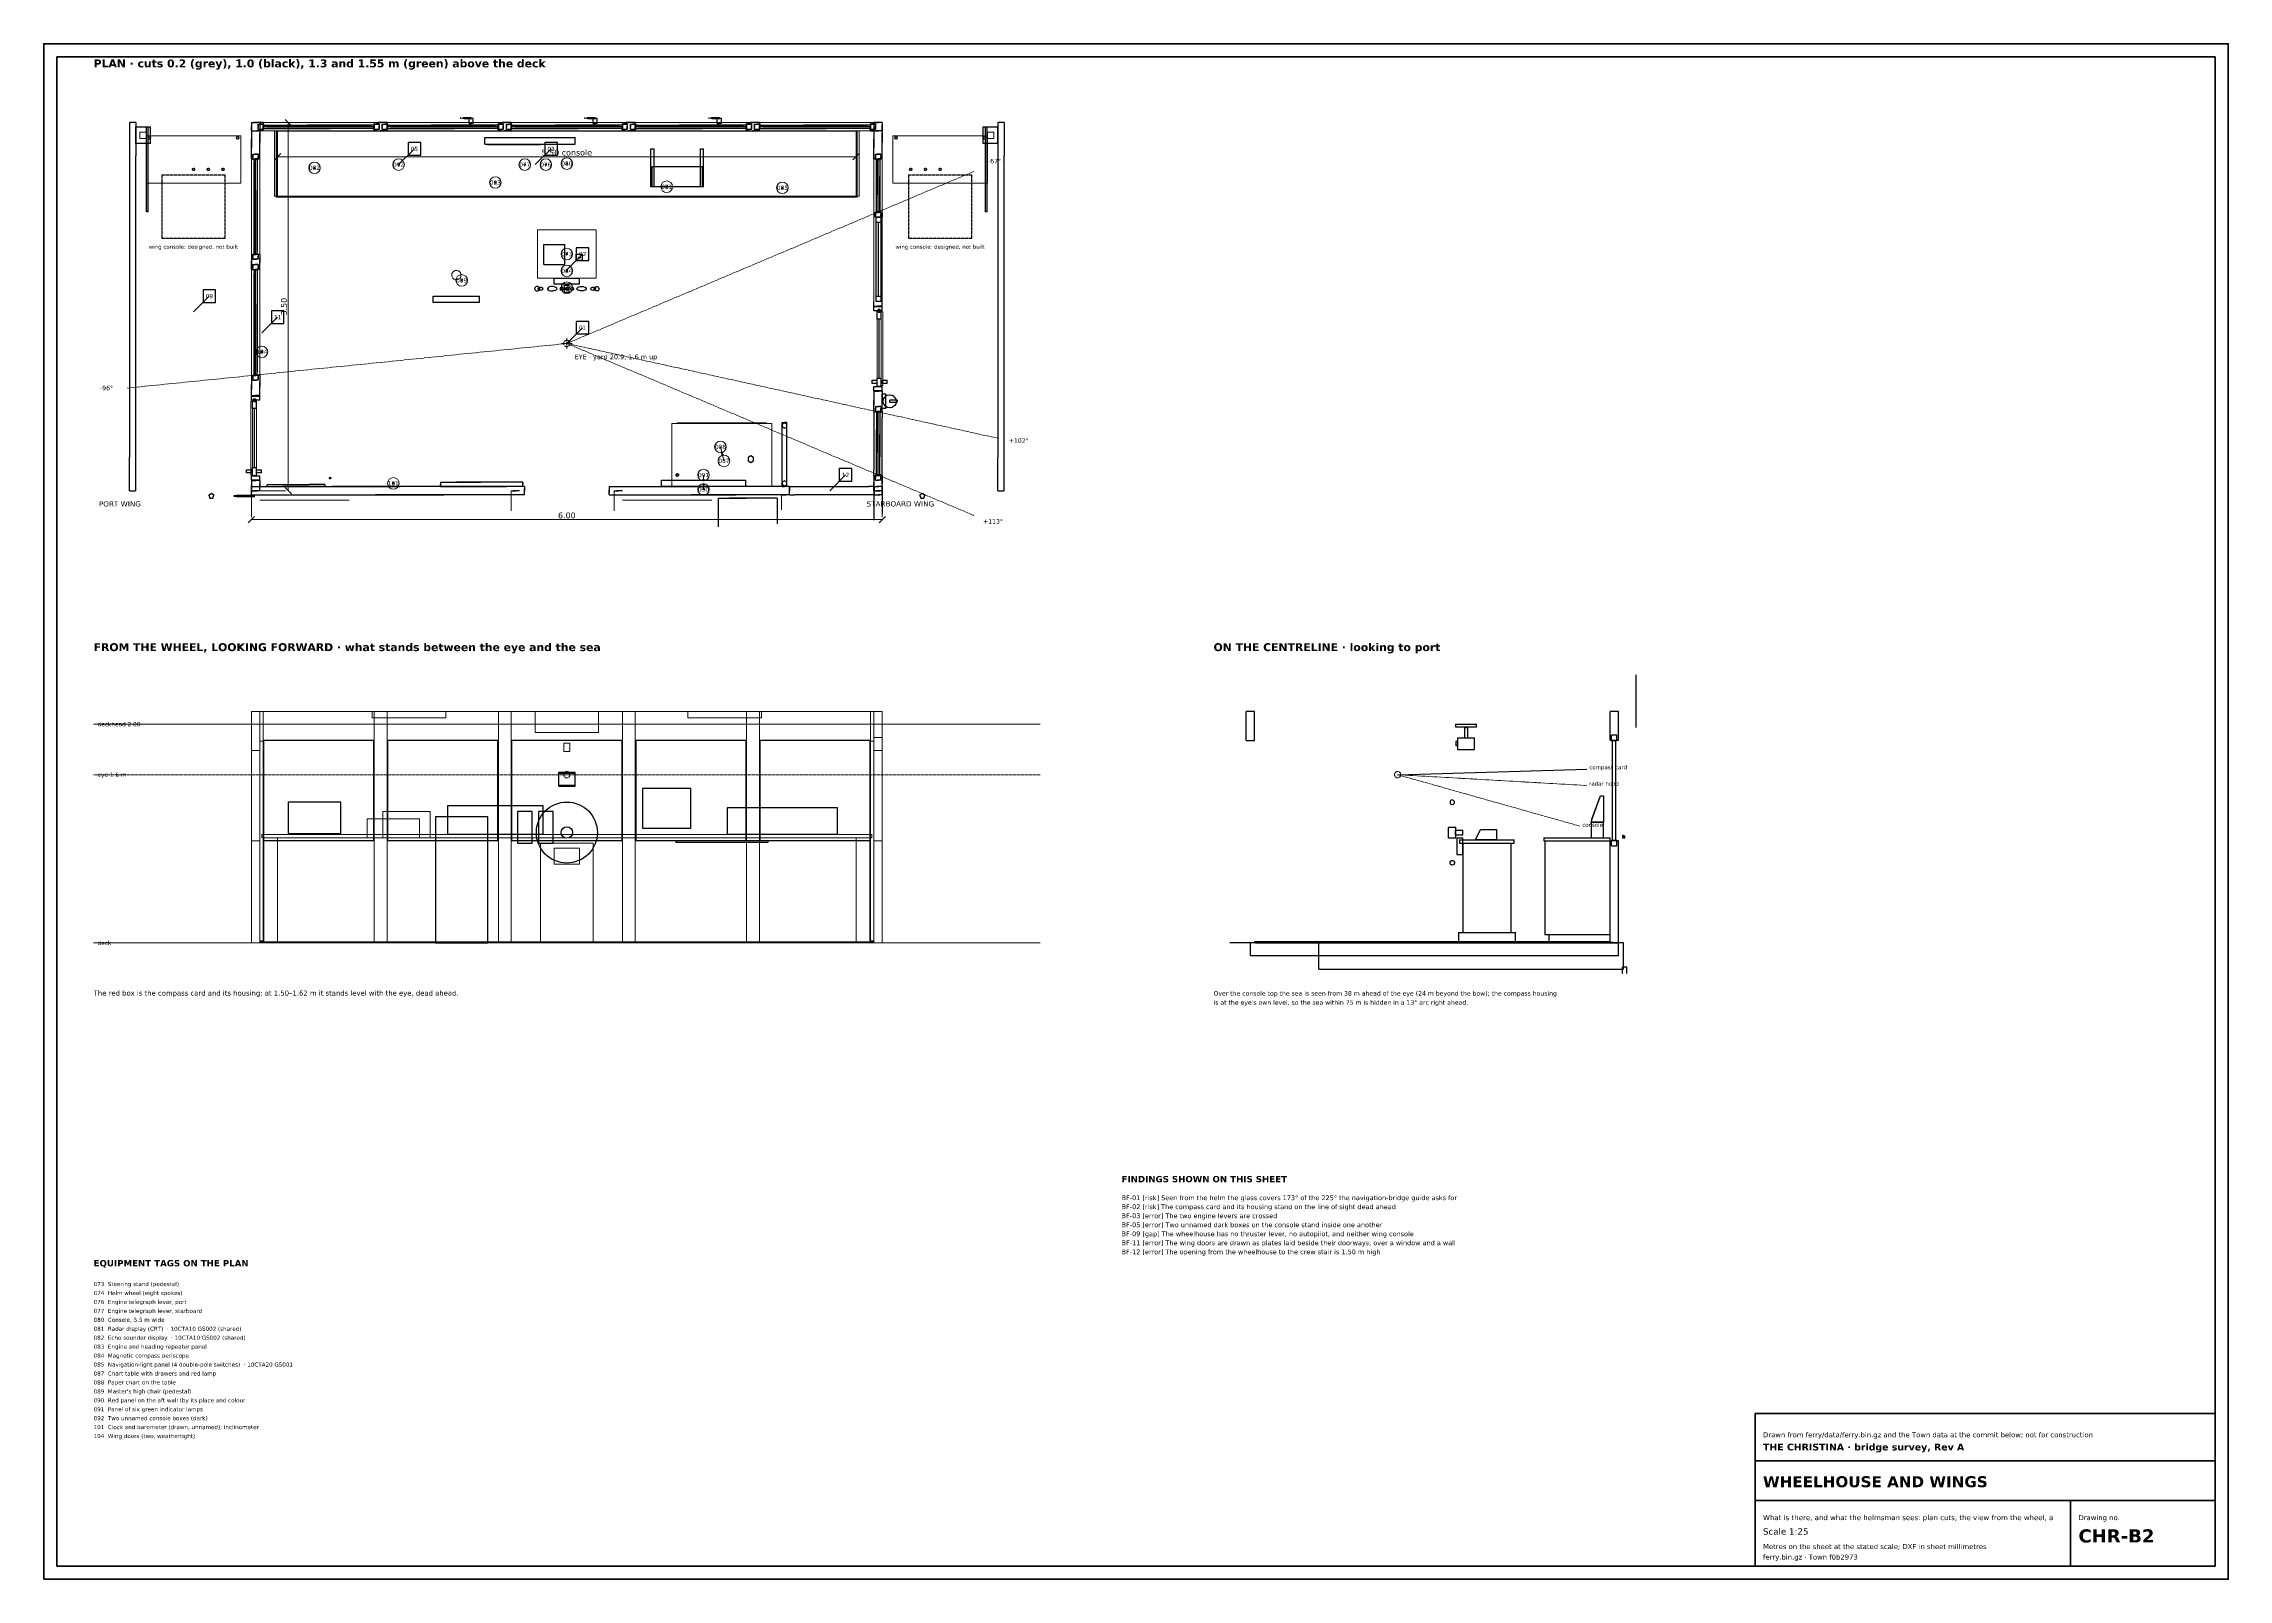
# Model space of a CAD drawing. Header units: millimetres. Extents: x 5 to 836, y 5 to 589.
import ezdxf
from ezdxf.enums import TextEntityAlignment as Align

# ---------------------------------------------------------------- set-up
doc = ezdxf.new("R2010")
doc.units = ezdxf.units.MM
doc.linetypes.add('DASHED', pattern=[1.524, 1.27, -0.254])
for name, color, linetype, lineweight in [('CUT', 7, 'CONTINUOUS', 25), ('FRAME', 7, 'CONTINUOUS', 50), ('TEXT', 7, 'CONTINUOUS', 18), ('TITLE', 7, 'CONTINUOUS', 35)]:
    doc.layers.add(name, color=color, linetype=linetype, lineweight=lineweight)
for name, color, linetype, lineweight, true_color in [('DIM', 2, 'CONTINUOUS', 13, 0x1e46a0), ('EQUIP', 3, 'CONTINUOUS', 25, 0x00693c), ('FIND', 1, 'CONTINUOUS', 25, 0xc80000), ('FURN', 8, 'CONTINUOUS', 18, 0x6e6e6e), ('GLASS', 5, 'CONTINUOUS', 25, 0x1e5ac8), ('LOW', 8, 'CONTINUOUS', 13, 0x8c8c8c), ('MISSING', 1, 'DASHED', 25, 0xc80000), ('SIGHT', 30, 'DASHED', 18, 0xd76900), ('TAG', 3, 'CONTINUOUS', 18, 0x00693c)]:
    doc.layers.add(name, color=color, linetype=linetype, lineweight=lineweight, true_color=true_color)
doc.styles.add('SANS', font='DejaVuSans.ttf')
doc.styles.add('SANSB', font='DejaVuSans-Bold.ttf')

msp = doc.modelspace()

# ---------------------------------------------------------------- linework, layer by layer
at = {"layer": 'CUT'}
for p, q in [((37.6, 559.01), (37.6, 431.72)), ((37.6, 559.01), (37.82, 559.01)), ((40, 559.01), (37.82, 559.01)), ((40, 559.01), (40, 546.3)), ((40, 557.41), (45.04, 557.41)), ((40, 551.64), (40, 557.41)), ((44.08, 557.41), (44.67, 557.41)), ((44.08, 527.71), (44.08, 557.41)), ((44.67, 557.41), (44.72, 557.41)), ((44.72, 554.7), (44.72, 557.41)), ((45.04, 557.41), (45.6, 557.41)), ((45.6, 556.77), (45.6, 557.41)), ((84, 559.01), (84, 552.72)), ((84, 559.01), (85.74, 559.01)), ((84, 559.01), (84, 557.55)), ((84, 559.01), (86.42, 559.01)), ((84, 555.81), (84, 557.55)), ((87.2, 559.01), (85.74, 559.01)), ((88.44, 559.01), (86.42, 559.01)), ((86.6, 558.39), (86.6, 558.25)), ((86.6, 558.39), (88.46, 558.39)), ((86.6, 556.4), (86.6, 558.25)), ((87.2, 559.01), (87.2, 551.46)), ((88.44, 559.01), (88.44, 557.26)), ((88.44, 555.81), (88.44, 557.26)), ((88.6, 558.39), (88.46, 558.39)), ((88.6, 558.39), (88.6, 556.55)), ((88.6, 558.01), (88.6, 557.97)), ((88.6, 558.01), (129.49, 558.01)), ((88.6, 556.81), (88.6, 557.97)), ((88.6, 556.81), (89.71, 556.81)), ((130.6, 556.81), (89.71, 556.81)), ((130.6, 558.01), (129.49, 558.01)), ((130.6, 558.39), (130.6, 558.25)), ((130.6, 558.39), (132.46, 558.39)), ((130.6, 556.4), (130.6, 558.25)), ((130.6, 558.01), (130.6, 556.84)), ((130.6, 556.81), (130.6, 556.84)), ((130.76, 559.01), (130.76, 557.55)), ((130.76, 559.01), (133.42, 559.01)), ((130.76, 555.81), (130.76, 557.55)), ((132.6, 558.39), (132.46, 558.39)), ((132.6, 558.39), (132.6, 556.55)), ((135.64, 559.01), (133.42, 559.01)), ((133.8, 558.39), (133.8, 558.25)), ((133.8, 558.39), (135.66, 558.39)), ((133.8, 556.4), (133.8, 558.25)), ((135.64, 559.01), (135.64, 557.26)), ((135.64, 555.81), (135.64, 557.26)), ((135.8, 558.39), (135.66, 558.39)), ((135.8, 558.39), (135.8, 556.55)), ((135.8, 558.01), (135.8, 557.97)), ((135.8, 558.01), (176.7, 558.01)), ((135.8, 556.81), (135.8, 557.97)), ((135.8, 556.81), (136.9, 556.81)), ((177.8, 556.81), (136.9, 556.81)), ((163.43, 560.67), (164.41, 560.8)), ((163.65, 560.64), (163.43, 560.67)), ((164.58, 560.5), (163.65, 560.64)), ((164.41, 560.8), (164.59, 560.82)), ((164.96, 560.48), (164.58, 560.5)), ((167.61, 560.85), (164.59, 560.82)), ((167.6, 560.36), (164.96, 560.48)), ((166.83, 559.59), (166.83, 560.59)), ((167.59, 560.59), (166.83, 560.59)), ((166.83, 558.6), (166.83, 559.59)), ((166.83, 558.6), (167.59, 558.6)), ((167.6, 560.59), (167.59, 560.59)), ((167.6, 558.6), (167.59, 558.6)), ((167.61, 560.85), (167.6, 560.59)), ((167.61, 560.59), (167.6, 560.59)), ((167.6, 560.59), (167.6, 560.59)), ((167.6, 560.59), (167.6, 560.59)), ((167.6, 560.59), (167.6, 560.59)), ((167.6, 560.59), (167.6, 560.59)), ((167.6, 560.59), (167.6, 560.59)), ((167.6, 560.36), (167.6, 560.59)), ((167.61, 558.6), (167.6, 558.6)), ((167.6, 558.6), (167.6, 558.6)), ((167.6, 558.6), (167.6, 558.6)), ((167.6, 558.6), (167.6, 558.6)), ((168.38, 560.59), (167.61, 560.59)), ((168.38, 558.6), (167.61, 558.6)), ((168.38, 559.61), (168.38, 560.59)), ((168.38, 558.6), (168.38, 559.61)), ((177.8, 558.01), (176.7, 558.01)), ((177.8, 558.39), (177.8, 558.25)), ((177.8, 558.39), (179.66, 558.39)), ((177.8, 556.4), (177.8, 558.25)), ((177.8, 558.01), (177.8, 556.84)), ((177.8, 556.81), (177.8, 556.84)), ((177.96, 559.01), (177.96, 557.55)), ((177.96, 559.01), (180.62, 559.01)), ((177.96, 555.81), (177.96, 557.55)), ((179.8, 558.39), (179.66, 558.39)), ((179.8, 558.39), (179.8, 556.55)), ((182.84, 559.01), (180.62, 559.01)), ((181, 558.39), (181, 558.25)), ((181, 558.39), (182.86, 558.39)), ((181, 556.4), (181, 558.25)), ((182.84, 559.01), (182.84, 557.26)), ((182.84, 555.81), (182.84, 557.26)), ((183, 558.39), (182.86, 558.39)), ((183, 558.39), (183, 556.55)), ((183, 558.01), (183, 557.97)), ((183, 558.01), (223.89, 558.01)), ((183, 556.81), (183, 557.97)), ((183, 556.81), (184.11, 556.81)), ((225, 556.81), (184.11, 556.81)), ((210.63, 560.67), (211.61, 560.8)), ((210.85, 560.64), (210.63, 560.67)), ((211.78, 560.5), (210.85, 560.64)), ((211.61, 560.8), (211.78, 560.82)), ((214.8, 560.85), (211.78, 560.82)), ((212.16, 560.48), (211.78, 560.5)), ((214.79, 560.36), (212.16, 560.48)), ((214.03, 559.59), (214.03, 560.59)), ((214.79, 560.59), (214.03, 560.59)), ((214.03, 558.6), (214.03, 559.59)), ((214.03, 558.6), (214.79, 558.6)), ((214.8, 560.59), (214.79, 560.59)), ((214.79, 560.36), (214.8, 560.59)), ((214.8, 558.6), (214.79, 558.6)), ((214.8, 560.85), (214.8, 560.59)), ((214.81, 560.59), (214.8, 560.59)), ((214.8, 560.59), (214.8, 560.59)), ((214.8, 560.59), (214.8, 560.59)), ((214.8, 560.59), (214.8, 560.59)), ((214.8, 560.59), (214.8, 560.59)), ((214.8, 560.59), (214.8, 560.59)), ((214.81, 558.6), (214.8, 558.6)), ((214.8, 558.6), (214.8, 558.6)), ((214.8, 558.6), (214.8, 558.6)), ((214.8, 558.6), (214.8, 558.6)), ((215.57, 560.59), (214.81, 560.59)), ((215.57, 558.6), (214.81, 558.6)), ((215.57, 559.61), (215.57, 560.59)), ((215.57, 558.6), (215.57, 559.61)), ((225, 558.01), (223.89, 558.01)), ((225, 558.39), (225, 558.25)), ((225, 558.39), (226.86, 558.39)), ((225, 556.4), (225, 558.25)), ((225, 558.01), (225, 556.84)), ((225, 556.81), (225, 556.84)), ((225.16, 559.01), (225.16, 557.55)), ((225.16, 559.01), (227.82, 559.01)), ((225.16, 555.81), (225.16, 557.55)), ((227, 558.39), (226.86, 558.39)), ((227, 558.39), (227, 556.55)), ((230.04, 559.01), (227.82, 559.01)), ((228.2, 558.39), (228.2, 558.25)), ((228.2, 558.39), (230.06, 558.39)), ((228.2, 556.4), (228.2, 558.25)), ((230.04, 559.01), (230.04, 557.26)), ((230.04, 555.81), (230.04, 557.26)), ((230.2, 558.39), (230.06, 558.39)), ((230.2, 558.39), (230.2, 556.55)), ((230.2, 558.01), (230.2, 557.97)), ((230.2, 558.01), (271.1, 558.01)), ((230.2, 556.81), (230.2, 557.97)), ((230.2, 556.81), (231.3, 556.81)), ((272.2, 556.81), (231.3, 556.81)), ((257.83, 560.67), (258.81, 560.8)), ((258.05, 560.64), (257.83, 560.67)), ((258.98, 560.5), (258.05, 560.64)), ((258.81, 560.8), (258.99, 560.82)), ((259.37, 560.48), (258.98, 560.5)), ((262.01, 560.85), (258.99, 560.82)), ((262, 560.36), (259.37, 560.48)), ((261.23, 559.59), (261.23, 560.59)), ((261.99, 560.59), (261.23, 560.59)), ((261.23, 558.6), (261.23, 559.59)), ((261.23, 558.6), (261.99, 558.6)), ((262, 560.59), (261.99, 560.59)), ((262, 558.6), (261.99, 558.6)), ((262.01, 560.85), (262, 560.59)), ((262.01, 560.59), (262, 560.59)), ((262, 560.59), (262, 560.59)), ((262, 560.59), (262, 560.59)), ((262, 560.59), (262, 560.59)), ((262, 560.59), (262, 560.59)), ((262, 560.59), (262, 560.59)), ((262, 560.36), (262, 560.59)), ((262.01, 558.6), (262, 558.6)), ((262, 558.6), (262, 558.6)), ((262, 558.6), (262, 558.6)), ((262, 558.6), (262, 558.6)), ((262.77, 560.59), (262.01, 560.59)), ((262.77, 558.6), (262.01, 558.6)), ((262.77, 559.61), (262.77, 560.59)), ((262.77, 558.6), (262.77, 559.61)), ((272.2, 558.01), (271.1, 558.01)), ((272.2, 558.39), (272.2, 558.25)), ((272.2, 558.39), (274.06, 558.39)), ((272.2, 556.4), (272.2, 558.25)), ((272.2, 558.01), (272.2, 556.84)), ((272.2, 556.81), (272.2, 556.84)), ((272.36, 559.01), (272.36, 557.55)), ((272.36, 559.01), (275.02, 559.01)), ((272.36, 555.81), (272.36, 557.55)), ((274.2, 558.39), (274.06, 558.39)), ((274.2, 558.39), (274.2, 556.55)), ((277.24, 559.01), (275.02, 559.01)), ((275.4, 558.39), (275.4, 558.25)), ((275.4, 558.39), (277.26, 558.39)), ((275.4, 556.4), (275.4, 558.25)), ((277.24, 559.01), (277.24, 557.26)), ((277.24, 555.81), (277.24, 557.26)), ((277.4, 558.39), (277.26, 558.39)), ((277.4, 558.39), (277.4, 556.55)), ((277.4, 558.01), (277.4, 557.97)), ((277.4, 558.01), (318.29, 558.01)), ((277.4, 556.81), (277.4, 557.97)), ((277.4, 556.81), (278.51, 556.81)), ((319.4, 556.81), (278.51, 556.81)), ((319.4, 558.01), (318.29, 558.01)), ((319.4, 558.39), (319.4, 558.25)), ((319.4, 558.39), (321.26, 558.39)), ((319.4, 556.4), (319.4, 558.25)), ((319.4, 558.01), (319.4, 556.84)), ((319.4, 556.81), (319.4, 556.84)), ((319.56, 559.01), (319.56, 557.55)), ((319.56, 559.01), (321.98, 559.01)), ((319.56, 555.81), (319.56, 557.55)), ((320.8, 559.01), (320.8, 552.72)), ((320.8, 559.01), (322.55, 559.01)), ((321.4, 558.39), (321.26, 558.39)), ((321.4, 558.39), (321.4, 556.55)), ((324, 559.01), (321.98, 559.01)), ((324, 559.01), (322.55, 559.01)), ((324, 559.01), (324, 551.46)), ((324, 559.01), (324, 557.26)), ((324, 555.81), (324, 557.26)), ((362.4, 557.41), (367.44, 557.41)), ((362.4, 551.64), (362.4, 557.41)), ((363.28, 557.41), (363.87, 557.41)), ((363.28, 527.71), (363.28, 557.41)), ((363.87, 557.41), (363.92, 557.41)), ((363.92, 554.7), (363.92, 557.41)), ((367.44, 557.41), (368, 557.41)), ((368, 559.01), (368, 431.72)), ((368, 559.01), (368.22, 559.01)), ((368, 556.77), (368, 557.41)), ((370.4, 559.01), (368.22, 559.01)), ((370.4, 559.01), (370.4, 546.3)), ((40, 551), (40, 551.64)), ((45.04, 551), (40, 551)), ((44.72, 525.01), (44.72, 554.7)), ((44.72, 553.2), (44.85, 553.52)), ((44.73, 553.18), (44.72, 553.2)), ((44.86, 552.86), (44.73, 553.18)), ((44.85, 553.52), (44.86, 553.54)), ((44.86, 553.54), (45.18, 553.66)), ((44.88, 552.85), (44.86, 552.86)), ((45.2, 552.71), (44.88, 552.85)), ((45.6, 551), (45.04, 551)), ((45.18, 553.66), (45.2, 553.67)), ((45.2, 553.67), (45.52, 553.55)), ((45.22, 552.72), (45.2, 552.71)), ((45.54, 552.86), (45.22, 552.72)), ((45.52, 553.55), (45.54, 553.54)), ((45.54, 553.54), (45.67, 553.22)), ((45.55, 552.88), (45.54, 552.86)), ((45.68, 553.2), (45.55, 552.88)), ((45.6, 551), (45.6, 556.77)), ((45.67, 553.22), (45.68, 553.2)), ((78.32, 553.2), (78.45, 553.52)), ((78.33, 553.18), (78.32, 553.2)), ((78.46, 552.86), (78.33, 553.18)), ((78.45, 553.52), (78.46, 553.54)), ((78.46, 553.54), (78.78, 553.66)), ((78.48, 552.85), (78.46, 552.86)), ((78.8, 552.71), (78.48, 552.85)), ((78.78, 553.66), (78.8, 553.67)), ((78.8, 553.67), (79.12, 553.55)), ((78.82, 552.72), (78.8, 552.71)), ((79.14, 552.86), (78.82, 552.72)), ((79.12, 553.55), (79.14, 553.54)), ((79.14, 553.54), (79.27, 553.22)), ((79.15, 552.88), (79.14, 552.86)), ((79.28, 553.2), (79.15, 552.88)), ((79.27, 553.22), (79.28, 553.2)), ((84, 555.81), (86.02, 555.81)), ((84, 545.17), (84, 552.72)), ((88.44, 555.81), (86.02, 555.81)), ((86.6, 556.4), (86.74, 556.4)), ((88.6, 556.4), (86.74, 556.4)), ((87.2, 545.17), (87.2, 551.46)), ((88.6, 556.4), (88.6, 556.55)), ((93.6, 555.81), (94.07, 555.81)), ((93.6, 555.75), (93.6, 555.81)), ((93.6, 530.6), (93.6, 555.75)), ((94.07, 555.81), (314.4, 555.81)), ((130.6, 556.4), (130.74, 556.4)), ((132.6, 556.4), (130.74, 556.4)), ((130.76, 555.81), (132.98, 555.81)), ((132.6, 556.4), (132.6, 556.55)), ((135.64, 555.81), (132.98, 555.81)), ((133.8, 556.4), (133.94, 556.4)), ((135.8, 556.4), (133.94, 556.4)), ((135.8, 556.4), (135.8, 556.55)), ((177.8, 556.4), (177.94, 556.4)), ((179.8, 556.4), (177.94, 556.4)), ((177.96, 555.81), (180.18, 555.81)), ((179.8, 556.4), (179.8, 556.55)), ((182.84, 555.81), (180.18, 555.81)), ((181, 556.4), (181.14, 556.4)), ((183, 556.4), (181.14, 556.4)), ((183, 556.4), (183, 556.55)), ((225, 556.4), (225.14, 556.4)), ((227, 556.4), (225.14, 556.4)), ((225.16, 555.81), (227.38, 555.81)), ((227, 556.4), (227, 556.55)), ((230.04, 555.81), (227.38, 555.81)), ((228.2, 556.4), (228.34, 556.4)), ((230.2, 556.4), (228.34, 556.4)), ((230.2, 556.4), (230.2, 556.55)), ((272.2, 556.4), (272.34, 556.4)), ((274.2, 556.4), (272.34, 556.4)), ((272.36, 555.81), (274.58, 555.81)), ((274.2, 556.4), (274.2, 556.55)), ((277.24, 555.81), (274.58, 555.81)), ((275.4, 556.4), (275.54, 556.4)), ((277.4, 556.4), (275.54, 556.4)), ((277.4, 556.4), (277.4, 556.55)), ((314.4, 530.66), (314.4, 555.81)), ((319.4, 556.4), (319.54, 556.4)), ((321.4, 556.4), (319.54, 556.4)), ((319.56, 555.81), (321.58, 555.81)), ((320.8, 545.17), (320.8, 552.72)), ((321.4, 556.4), (321.4, 556.55)), ((324, 555.81), (321.58, 555.81)), ((324, 545.17), (324, 551.46)), ((328.72, 553.2), (328.85, 553.52)), ((328.73, 553.18), (328.72, 553.2)), ((328.86, 552.86), (328.73, 553.18)), ((328.85, 553.52), (328.86, 553.54)), ((328.86, 553.54), (329.18, 553.66)), ((328.88, 552.85), (328.86, 552.86)), ((329.2, 552.71), (328.88, 552.85)), ((329.18, 553.66), (329.2, 553.67)), ((329.2, 553.67), (329.52, 553.55)), ((329.22, 552.72), (329.2, 552.71)), ((329.54, 552.86), (329.22, 552.72)), ((329.52, 553.55), (329.54, 553.54)), ((329.54, 553.54), (329.67, 553.22)), ((329.55, 552.88), (329.54, 552.86)), ((329.68, 553.2), (329.55, 552.88)), ((329.67, 553.22), (329.68, 553.2)), ((362.32, 553.2), (362.45, 553.52)), ((362.33, 553.18), (362.32, 553.2)), ((362.46, 552.86), (362.33, 553.18)), ((362.4, 551), (362.4, 551.64)), ((367.44, 551), (362.4, 551)), ((362.45, 553.52), (362.46, 553.54)), ((362.46, 553.54), (362.78, 553.66)), ((362.48, 552.85), (362.46, 552.86)), ((362.8, 552.71), (362.48, 552.85)), ((362.78, 553.66), (362.8, 553.67)), ((362.8, 553.67), (363.12, 553.55)), ((362.82, 552.72), (362.8, 552.71)), ((363.14, 552.86), (362.82, 552.72)), ((363.12, 553.55), (363.14, 553.54)), ((363.14, 553.54), (363.27, 553.22)), ((363.15, 552.88), (363.14, 552.86)), ((363.28, 553.2), (363.15, 552.88)), ((363.27, 553.22), (363.28, 553.2)), ((363.92, 525.01), (363.92, 554.7)), ((368, 551), (367.44, 551)), ((368, 551), (368, 556.77)), ((40, 419.01), (40, 546.3)), ((61.57, 541.26), (61.62, 541.38)), ((61.59, 541.12), (61.57, 541.26)), ((61.61, 541), (61.59, 541.12)), ((61.72, 540.9), (61.61, 541)), ((61.62, 541.38), (61.69, 541.52)), ((61.69, 541.52), (61.8, 541.57)), ((61.8, 540.81), (61.72, 540.9)), ((61.8, 541.57), (61.93, 541.62)), ((61.95, 540.79), (61.8, 540.81)), ((61.93, 541.62), (62.05, 541.61)), ((62.07, 540.77), (61.95, 540.79)), ((62.05, 541.61), (62.2, 541.58)), ((62.2, 540.84), (62.07, 540.77)), ((62.2, 541.58), (62.28, 541.5)), ((62.31, 540.9), (62.2, 540.84)), ((62.28, 541.5), (62.39, 541.39)), ((62.38, 541.03), (62.31, 540.9)), ((62.43, 541.13), (62.38, 541.03)), ((62.39, 541.39), (62.41, 541.28)), ((62.41, 541.28), (62.43, 541.13)), ((67.17, 541.26), (67.22, 541.38)), ((67.19, 541.12), (67.17, 541.26)), ((67.21, 541), (67.19, 541.12)), ((67.31, 540.9), (67.21, 541)), ((67.22, 541.38), (67.29, 541.52)), ((67.29, 541.52), (67.4, 541.57)), ((67.4, 540.81), (67.31, 540.9)), ((67.4, 541.57), (67.53, 541.62)), ((67.55, 540.79), (67.4, 540.81)), ((67.53, 541.62), (67.65, 541.61)), ((67.67, 540.77), (67.55, 540.79)), ((67.65, 541.61), (67.8, 541.58)), ((67.8, 540.84), (67.67, 540.77)), ((67.8, 541.58), (67.89, 541.5)), ((67.91, 540.9), (67.8, 540.84)), ((67.89, 541.5), (67.99, 541.39)), ((67.98, 541.03), (67.91, 540.9)), ((68.04, 541.13), (67.98, 541.03)), ((67.99, 541.39), (68.01, 541.28)), ((68.01, 541.28), (68.04, 541.13)), ((72.76, 541.26), (72.82, 541.38)), ((72.79, 541.12), (72.76, 541.26)), ((72.81, 541), (72.79, 541.12)), ((72.92, 540.9), (72.81, 541)), ((72.82, 541.38), (72.89, 541.52)), ((72.89, 541.52), (73, 541.57)), ((73, 540.81), (72.92, 540.9)), ((73, 541.57), (73.13, 541.62)), ((73.15, 540.79), (73, 540.81)), ((73.13, 541.62), (73.25, 541.61)), ((73.27, 540.77), (73.15, 540.79)), ((73.25, 541.61), (73.4, 541.58)), ((73.4, 540.84), (73.27, 540.77)), ((73.4, 541.58), (73.49, 541.5)), ((73.51, 540.9), (73.4, 540.84)), ((73.49, 541.5), (73.59, 541.39)), ((73.58, 541.03), (73.51, 540.9)), ((73.63, 541.13), (73.58, 541.03)), ((73.59, 541.39), (73.61, 541.28)), ((73.61, 541.28), (73.63, 541.13)), ((84, 545.17), (85.45, 545.17)), ((84.6, 547.01), (84.6, 546.85)), ((84.6, 547.01), (86.44, 547.01)), ((84.6, 545), (84.6, 546.85)), ((84.6, 545), (84.76, 545)), ((86.6, 545), (84.76, 545)), ((85, 545), (85, 543.94)), ((85, 545), (86.17, 545)), ((85, 509.01), (85, 543.94)), ((87.2, 545.17), (85.45, 545.17)), ((86.2, 545), (86.17, 545)), ((86.2, 545), (86.2, 510.07)), ((86.6, 547.01), (86.44, 547.01)), ((86.6, 547.01), (86.6, 545.16)), ((86.6, 545), (86.6, 545.16)), ((320.8, 545.17), (322.26, 545.17)), ((321.4, 547.01), (321.4, 546.85)), ((321.4, 547.01), (323.24, 547.01)), ((321.4, 545), (321.4, 546.85)), ((321.4, 545), (321.56, 545)), ((323.4, 545), (321.56, 545)), ((321.8, 545), (321.8, 544.41)), ((321.8, 545), (322.96, 545)), ((321.8, 525.01), (321.8, 544.41)), ((324, 545.17), (322.26, 545.17)), ((323, 545), (322.96, 545)), ((323, 545), (323, 525.6)), ((323.4, 547.01), (323.24, 547.01)), ((323.4, 547.01), (323.4, 545.16)), ((323.4, 545), (323.4, 545.16)), ((334.37, 541.26), (334.42, 541.38)), ((334.39, 541.12), (334.37, 541.26)), ((334.41, 541), (334.39, 541.12)), ((334.51, 540.9), (334.41, 541)), ((334.42, 541.38), (334.49, 541.52)), ((334.49, 541.52), (334.6, 541.57)), ((334.6, 540.81), (334.51, 540.9)), ((334.6, 541.57), (334.73, 541.62)), ((334.75, 540.79), (334.6, 540.81)), ((334.73, 541.62), (334.85, 541.61)), ((334.87, 540.77), (334.75, 540.79)), ((334.85, 541.61), (335, 541.58)), ((335, 540.84), (334.87, 540.77)), ((335, 541.58), (335.08, 541.5)), ((335.11, 540.9), (335, 540.84)), ((335.08, 541.5), (335.19, 541.39)), ((335.18, 541.03), (335.11, 540.9)), ((335.24, 541.13), (335.18, 541.03)), ((335.19, 541.39), (335.21, 541.28)), ((335.21, 541.28), (335.24, 541.13)), ((339.96, 541.26), (340.02, 541.38)), ((339.99, 541.12), (339.96, 541.26)), ((340.01, 541), (339.99, 541.12)), ((340.11, 540.9), (340.01, 541)), ((340.02, 541.38), (340.09, 541.52)), ((340.09, 541.52), (340.2, 541.57)), ((340.2, 540.81), (340.11, 540.9)), ((340.2, 541.57), (340.33, 541.62)), ((340.35, 540.79), (340.2, 540.81)), ((340.33, 541.62), (340.45, 541.61)), ((340.47, 540.77), (340.35, 540.79)), ((340.45, 541.61), (340.6, 541.58)), ((340.6, 540.84), (340.47, 540.77)), ((340.6, 541.58), (340.69, 541.5)), ((340.71, 540.9), (340.6, 540.84)), ((340.69, 541.5), (340.79, 541.39)), ((340.78, 541.03), (340.71, 540.9)), ((340.83, 541.13), (340.78, 541.03)), ((340.79, 541.39), (340.81, 541.28)), ((340.81, 541.28), (340.83, 541.13)), ((345.57, 541.26), (345.62, 541.38)), ((345.59, 541.12), (345.57, 541.26)), ((345.61, 541), (345.59, 541.12)), ((345.72, 540.9), (345.61, 541)), ((345.62, 541.38), (345.69, 541.52)), ((345.69, 541.52), (345.8, 541.57)), ((345.8, 540.81), (345.72, 540.9)), ((345.8, 541.57), (345.93, 541.62)), ((345.95, 540.79), (345.8, 540.81)), ((345.93, 541.62), (346.05, 541.61)), ((346.07, 540.77), (345.95, 540.79)), ((346.05, 541.61), (346.2, 541.58)), ((346.2, 540.84), (346.07, 540.77)), ((346.2, 541.58), (346.28, 541.5)), ((346.31, 540.9), (346.2, 540.84)), ((346.28, 541.5), (346.39, 541.39)), ((346.38, 541.03), (346.31, 540.9)), ((346.43, 541.13), (346.38, 541.03)), ((346.39, 541.39), (346.41, 541.28)), ((346.41, 541.28), (346.43, 541.13)), ((370.4, 419.01), (370.4, 546.3)), ((44.08, 525.01), (44.08, 527.71)), ((44.67, 525.01), (44.08, 525.01)), ((44.72, 525.01), (44.67, 525.01)), ((94.07, 530.6), (93.6, 530.6)), ((314.4, 530.6), (94.07, 530.6)), ((314.4, 530.6), (314.4, 530.66)), ((320.8, 524.84), (322.55, 524.84)), ((320.8, 524.84), (320.8, 523.06)), ((321.4, 525.01), (321.4, 524.85)), ((321.4, 525.01), (323.24, 525.01)), ((321.4, 523), (321.4, 524.85)), ((321.8, 525.01), (321.83, 525.01)), ((323, 525.01), (321.83, 525.01)), ((324, 524.84), (322.55, 524.84)), ((323, 525.01), (323, 525.6)), ((323.4, 525.01), (323.24, 525.01)), ((323.4, 525.01), (323.4, 523.16)), ((324, 524.84), (324, 524.77)), ((324, 524.77), (324, 523)), ((363.28, 525.01), (363.28, 527.71)), ((363.87, 525.01), (363.28, 525.01)), ((363.92, 525.01), (363.87, 525.01)), ((320.8, 523.06), (320.8, 523)), ((321.4, 523), (321.56, 523)), ((323.4, 523), (321.56, 523)), ((321.6, 523), (322.4, 523)), ((321.6, 510.23), (321.6, 523)), ((322.4, 523), (323.6, 523)), ((323.4, 523), (323.4, 523.16)), ((323.6, 503.77), (323.6, 523)), ((84, 508.84), (84, 506.26)), ((84, 508.84), (85.74, 508.84)), ((84.6, 509.01), (84.6, 508.85)), ((84.6, 509.01), (86.44, 509.01)), ((84.6, 507), (84.6, 508.85)), ((84.6, 507), (84.76, 507)), ((86.6, 507), (84.76, 507)), ((85, 509.01), (85.04, 509.01)), ((86.2, 509.01), (85.04, 509.01)), ((87.2, 508.84), (85.74, 508.84)), ((86.2, 509.01), (86.2, 510.07)), ((86.6, 509.01), (86.44, 509.01)), ((86.6, 509.01), (86.6, 507.16)), ((86.6, 507), (86.6, 507.16)), ((87.2, 508.84), (87.2, 505.74)), ((195.2, 512.6), (196.8, 512.6)), ((195.2, 511.4), (195.2, 512.6)), ((195.2, 505.01), (195.2, 511.4)), ((196.8, 512.6), (203.2, 512.6)), ((203.2, 511.4), (203.2, 512.6)), ((203.2, 505.01), (203.2, 511.4)), ((207.6, 509.01), (207.61, 509.01)), ((207.6, 509), (207.6, 509.01)), ((207.6, 506.6), (207.6, 509)), ((207.61, 509.01), (210, 509.01)), ((208.42, 507.78), (208.44, 507.62)), ((208.42, 507.78), (208.77, 507.78)), ((208.45, 507.62), (208.44, 507.62)), ((208.62, 507.44), (208.45, 507.62)), ((208.86, 507.4), (208.62, 507.44)), ((208.62, 507.44), (208.62, 507.44)), ((208.77, 507.78), (208.79, 507.78)), ((208.79, 507.78), (208.8, 507.78)), ((208.8, 507.78), (208.81, 507.78)), ((208.81, 507.78), (208.89, 507.78)), ((209.08, 507.51), (208.86, 507.4)), ((208.86, 507.4), (208.86, 507.4)), ((209.19, 507.79), (208.89, 507.78)), ((209.2, 507.73), (209.08, 507.51)), ((209.08, 507.51), (209.08, 507.51)), ((209.19, 507.79), (209.2, 507.73)), ((209.2, 507.73), (209.2, 507.73)), ((210, 506.6), (210, 509.01)), ((321.6, 491.01), (321.6, 510.23)), ((84, 503.16), (84, 506.26)), ((84, 503.16), (85.45, 503.16)), ((84.6, 504.99), (84.6, 504.84)), ((84.6, 504.99), (86.44, 504.99)), ((84.6, 503.01), (84.6, 504.84)), ((84.6, 503.01), (84.76, 503.01)), ((86.6, 503.01), (84.76, 503.01)), ((85, 503.01), (85, 501.83)), ((85, 503.01), (86.17, 503.01)), ((85, 463), (85, 501.83)), ((87.2, 503.16), (85.45, 503.16)), ((86.2, 503.01), (86.17, 503.01)), ((86.2, 503.01), (86.2, 464.18)), ((86.6, 504.99), (86.44, 504.99)), ((86.6, 504.99), (86.6, 503.17)), ((86.6, 503.01), (86.6, 503.17)), ((87.2, 503.16), (87.2, 505.74)), ((195.2, 505.01), (201.6, 505.01)), ((199.2, 499.8), (199.21, 499.8)), ((199.2, 497.6), (199.2, 499.8)), ((199.2, 499.8), (199.2, 499.8)), ((199.21, 499.8), (208.8, 499.8)), ((201.6, 505.01), (203.2, 505.01)), ((207.61, 506.6), (207.6, 506.6)), ((210, 506.6), (207.61, 506.6)), ((208.8, 497.61), (208.8, 499.8)), ((210, 506.6), (210, 506.6)), ((323.6, 491.01), (323.6, 503.77)), ((153.2, 492.99), (160.09, 492.99)), ((153.2, 492.06), (153.2, 492.99)), ((153.2, 490.6), (153.2, 492.06)), ((160.09, 490.6), (153.2, 490.6)), ((160.09, 492.99), (170.8, 492.99)), ((170.8, 490.6), (160.09, 490.6)), ((170.8, 491.54), (170.8, 492.99)), ((170.8, 490.6), (170.8, 491.54)), ((191.87, 496.19), (191.75, 495.81)), ((191.75, 495.81), (191.79, 495.66)), ((191.79, 495.66), (191.91, 495.28)), ((191.91, 496.32), (191.87, 496.19)), ((192.25, 496.57), (191.91, 496.32)), ((191.91, 495.28), (192.03, 495.19)), ((192.03, 495.19), (192.36, 494.96)), ((192.36, 496.64), (192.25, 496.57)), ((192.79, 496.64), (192.36, 496.64)), ((192.36, 494.96), (192.49, 494.96)), ((192.49, 494.96), (192.9, 494.96)), ((192.9, 496.64), (192.79, 496.64)), ((193.26, 496.38), (192.9, 496.64)), ((192.9, 494.96), (192.99, 495.02)), ((192.99, 495.02), (193.34, 495.28)), ((193.34, 496.32), (193.26, 496.38)), ((193.48, 495.89), (193.34, 496.32)), ((193.34, 495.28), (193.37, 495.37)), ((193.37, 495.37), (193.51, 495.81)), ((193.51, 495.81), (193.48, 495.89)), ((199.21, 497.6), (199.2, 497.6)), ((208.8, 497.6), (199.21, 497.6)), ((201.33, 495.77), (201.31, 495.72)), ((201.31, 495.72), (201.56, 495.43)), ((201.43, 496.08), (201.33, 495.77)), ((201.48, 496.1), (201.43, 496.08)), ((201.88, 496.29), (201.48, 496.1)), ((201.56, 495.43), (201.59, 495.39)), ((201.59, 495.39), (202.07, 495.32)), ((201.93, 496.28), (201.88, 496.29)), ((202.4, 496.2), (201.93, 496.28)), ((202.07, 495.32), (202.12, 495.31)), ((202.12, 495.31), (202.54, 495.52)), ((202.41, 496.18), (202.4, 496.2)), ((202.67, 495.88), (202.41, 496.18)), ((202.54, 495.52), (202.56, 495.53)), ((202.56, 495.53), (202.67, 495.86)), ((202.67, 495.86), (202.67, 495.88)), ((203.11, 494.58), (203.11, 497.2)), ((203.17, 497.2), (203.11, 497.2)), ((203.11, 494.4), (203.11, 494.58)), ((203.11, 494.4), (203.17, 494.4)), ((204, 497.2), (203.17, 497.2)), ((204, 494.4), (203.17, 494.4)), ((203.66, 496.13), (203.52, 495.81)), ((203.52, 495.81), (203.66, 495.47)), ((203.52, 495.81), (203.52, 495.81)), ((204, 496.28), (203.66, 496.13)), ((203.66, 496.13), (203.66, 496.13)), ((203.66, 495.47), (204, 495.32)), ((203.66, 495.47), (203.66, 495.47)), ((204.83, 497.2), (204, 497.2)), ((204.34, 496.13), (204, 496.28)), ((204, 496.28), (204, 496.28)), ((204, 495.32), (204.34, 495.47)), ((204, 495.32), (204, 495.32)), ((204.83, 494.4), (204, 494.4)), ((204.48, 495.81), (204.34, 496.13)), ((204.34, 496.13), (204.34, 496.13)), ((204.34, 495.47), (204.48, 495.81)), ((204.34, 495.47), (204.34, 495.47)), ((204.48, 495.81), (204.48, 495.81)), ((204.89, 497.2), (204.83, 497.2)), ((204.89, 494.4), (204.83, 494.4)), ((204.89, 497.02), (204.89, 497.2)), ((204.89, 494.4), (204.89, 497.02)), ((205.34, 495.89), (205.33, 495.88)), ((205.33, 495.88), (205.44, 495.55)), ((205.6, 496.2), (205.34, 495.89)), ((205.44, 495.55), (205.44, 495.53)), ((205.44, 495.53), (205.85, 495.33)), ((205.63, 496.21), (205.6, 496.2)), ((206.12, 496.29), (205.63, 496.21)), ((205.85, 495.33), (205.88, 495.31)), ((205.88, 495.31), (206.35, 495.38)), ((206.16, 496.27), (206.12, 496.29)), ((206.57, 496.08), (206.16, 496.27)), ((206.35, 495.38), (206.41, 495.39)), ((206.41, 495.39), (206.65, 495.68)), ((206.59, 496.03), (206.57, 496.08)), ((206.69, 495.72), (206.59, 496.03)), ((206.65, 495.68), (206.69, 495.72)), ((208.8, 497.6), (208.8, 497.61)), ((214.49, 495.81), (214.63, 496.23)), ((214.52, 495.72), (214.49, 495.81)), ((214.66, 495.28), (214.52, 495.72)), ((214.63, 496.23), (214.66, 496.32)), ((214.66, 496.32), (215.01, 496.58)), ((214.74, 495.22), (214.66, 495.28)), ((215.1, 494.96), (214.74, 495.22)), ((215.01, 496.58), (215.1, 496.64)), ((215.1, 496.64), (215.51, 496.64)), ((215.21, 494.96), (215.1, 494.96)), ((215.64, 494.96), (215.21, 494.96)), ((215.51, 496.64), (215.64, 496.64)), ((215.64, 496.64), (215.97, 496.41)), ((215.75, 495.03), (215.64, 494.96)), ((216.09, 495.28), (215.75, 495.03)), ((215.97, 496.41), (216.09, 496.32)), ((216.09, 496.32), (216.21, 495.95)), ((216.13, 495.42), (216.09, 495.28)), ((216.25, 495.81), (216.13, 495.42)), ((216.21, 495.95), (216.25, 495.81)), ((320.8, 489.23), (320.8, 491.01)), ((322.4, 491.01), (321.6, 491.01)), ((323.6, 491.01), (322.4, 491.01)), ((324, 490.94), (324, 491.01)), ((324, 489.17), (324, 490.94)), ((320.8, 489.17), (320.8, 489.23)), ((320.8, 489.17), (322.26, 489.17)), ((320.8, 489), (322.46, 489)), ((320.8, 488.17), (320.8, 489)), ((320.8, 487.4), (320.8, 488.17)), ((322.46, 487.4), (320.8, 487.4)), ((322, 487.4), (323.5, 487.4)), ((322, 484.39), (322, 487.4)), ((322, 484.19), (322, 484.39)), ((323.5, 484.19), (322, 484.19)), ((324, 489.17), (322.26, 489.17)), ((322.46, 489), (324, 489)), ((324, 487.4), (322.46, 487.4)), ((322.8, 463.21), (322.8, 484.19)), ((323.5, 487.4), (323.6, 487.4)), ((323.6, 484.19), (323.5, 484.19)), ((323.6, 487.19), (323.6, 487.4)), ((323.6, 484.19), (323.6, 487.19)), ((324, 488.22), (324, 489)), ((324, 487.4), (324, 488.22)), ((84, 462.83), (84, 459.35)), ((84, 462.83), (85.74, 462.83)), ((84, 455.17), (84, 459.35)), ((84.6, 463), (84.6, 462.85)), ((84.6, 463), (86.44, 463)), ((84.6, 461), (84.6, 462.85)), ((84.6, 461), (84.76, 461)), ((86.6, 461), (84.76, 461)), ((85, 463), (85.04, 463)), ((86.2, 463), (85.04, 463)), ((87.2, 462.83), (85.74, 462.83)), ((86.2, 463), (86.2, 464.18)), ((86.6, 463), (86.44, 463)), ((86.6, 463), (86.6, 461.15)), ((86.6, 461), (86.6, 461.15)), ((87.2, 462.83), (87.2, 458.65)), ((87.2, 455.17), (87.2, 458.65)), ((320.2, 461), (321.64, 461)), ((320.2, 460.04), (320.2, 461)), ((320.2, 459.8), (320.2, 460.04)), ((321.64, 459.8), (320.2, 459.8)), ((320.8, 458.6), (322.46, 458.6)), ((320.8, 457.78), (320.8, 458.6)), ((320.8, 457), (320.8, 457.78)), ((321.64, 461), (322, 461)), ((322, 459.8), (321.64, 459.8)), ((322, 461.81), (323.5, 461.81)), ((322, 458.81), (322, 461.81)), ((322, 460.76), (322, 461)), ((322, 459.8), (322, 460.76)), ((322, 458.6), (322, 458.81)), ((323.5, 458.6), (322, 458.6)), ((322.46, 458.6), (324, 458.6)), ((322.8, 461.81), (322.8, 463.21)), ((323.5, 461.81), (323.6, 461.81)), ((323.6, 458.6), (323.5, 458.6)), ((323.6, 461.61), (323.6, 461.81)), ((323.6, 458.6), (323.6, 461.61)), ((324, 461), (325.44, 461)), ((324, 460.04), (324, 461)), ((324, 459.8), (324, 460.04)), ((325.44, 459.8), (324, 459.8)), ((324, 457.83), (324, 458.6)), ((324, 457), (324, 457.83)), ((325.44, 461), (325.8, 461)), ((325.8, 459.8), (325.44, 459.8)), ((325.8, 460.76), (325.8, 461)), ((325.8, 459.8), (325.8, 460.76)), ((84, 455.17), (85.45, 455.17)), ((84, 454.99), (85.65, 454.99)), ((84, 454.17), (84, 454.99)), ((84, 453.39), (84, 454.17)), ((85.65, 453.39), (84, 453.39)), ((84.4, 453.39), (85.9, 453.39)), ((84.4, 450.41), (84.4, 453.39)), ((84.4, 450.21), (84.4, 450.41)), ((85.9, 450.21), (84.4, 450.21)), ((85.2, 429.21), (85.2, 450.21)), ((87.2, 455.17), (85.45, 455.17)), ((85.65, 454.99), (87.2, 454.99)), ((87.2, 453.39), (85.65, 453.39)), ((85.9, 453.39), (86, 453.39)), ((86, 450.21), (85.9, 450.21)), ((86, 453.19), (86, 453.39)), ((86, 450.21), (86, 453.19)), ((87.2, 454.22), (87.2, 454.99)), ((87.2, 453.39), (87.2, 454.22)), ((322.46, 457), (320.8, 457)), ((320.8, 456.83), (320.8, 453.35)), ((320.8, 456.83), (322.55, 456.83)), ((320.8, 449.16), (320.8, 453.35)), ((320.8, 449.16), (320.8, 426.97)), ((320.8, 449.16), (321.08, 449.16)), ((320.8, 449.16), (322.26, 449.16)), ((324, 449.16), (321.08, 449.16)), ((324, 449.16), (322.26, 449.16)), ((324, 457), (322.46, 457)), ((324, 456.83), (322.55, 456.83)), ((324, 456.83), (324, 452.65)), ((324, 449.16), (324, 452.65)), ((324, 449.16), (324, 447.03)), ((285.94, 432.74), (285.94, 445)), ((285.94, 445), (286.79, 445)), ((286.8, 444.81), (285.94, 444.29)), ((285.94, 444.29), (285.94, 444.29)), ((285.94, 444.29), (285.94, 443.29)), ((285.94, 443.29), (285.94, 443.29)), ((285.94, 443.29), (286.8, 442.8)), ((286.79, 445), (286.8, 445)), ((287.67, 445), (286.8, 445)), ((286.8, 445), (286.8, 445)), ((287.67, 444.29), (286.8, 444.81)), ((286.8, 444.81), (286.8, 444.81)), ((286.8, 442.8), (287.67, 443.29)), ((286.8, 442.8), (286.8, 442.8)), ((287.67, 432.87), (287.67, 445)), ((287.67, 443.29), (287.67, 444.29)), ((287.67, 444.29), (287.67, 444.29)), ((287.67, 443.29), (287.67, 443.29)), ((324, 424.84), (324, 447.03)), ((274, 432.21), (272.96, 431.61)), ((274, 432.21), (274, 432.2)), ((275.04, 431.61), (274, 432.2)), ((285.94, 420.61), (285.94, 432.74)), ((287.67, 420.61), (287.67, 432.87)), ((37.6, 419.01), (37.6, 431.72)), ((82.2, 426.99), (83.64, 426.99)), ((82.2, 426.04), (82.2, 426.99)), ((82.2, 425.8), (82.2, 426.04)), ((83.64, 425.8), (82.2, 425.8)), ((83.64, 426.99), (84, 426.99)), ((84, 425.8), (83.64, 425.8)), ((84, 426.75), (84, 426.99)), ((84, 425.8), (84, 426.75)), ((84, 424.6), (85.65, 424.6)), ((84, 423.77), (84, 424.6)), ((84.4, 427.81), (85.9, 427.81)), ((84.4, 424.8), (84.4, 427.81)), ((84.4, 424.6), (84.4, 424.8)), ((85.9, 424.6), (84.4, 424.6)), ((85.2, 427.81), (85.2, 429.21)), ((85.65, 424.6), (87.2, 424.6)), ((85.9, 427.81), (86, 427.81)), ((86, 424.6), (85.9, 424.6)), ((86, 427.61), (86, 427.81)), ((86, 424.6), (86, 427.61)), ((86, 426.99), (87.44, 426.99)), ((86, 426.04), (86, 426.99)), ((86, 425.8), (86, 426.04)), ((87.44, 425.8), (86, 425.8)), ((87.2, 423.83), (87.2, 424.6)), ((87.2, 423), (87.2, 423.83)), ((87.44, 426.99), (87.8, 426.99)), ((87.8, 425.8), (87.44, 425.8)), ((87.8, 426.75), (87.8, 426.99)), ((87.8, 425.8), (87.8, 426.75)), ((113.68, 423.79), (113.73, 423.91)), ((113.73, 423.91), (113.78, 424.03)), ((113.78, 424.03), (113.89, 424.07)), ((113.89, 424.07), (114, 424.11)), ((114, 424.11), (114.12, 424.07)), ((114.12, 424.07), (114.22, 424.03)), ((114.22, 424.03), (114.27, 423.9)), ((114.27, 423.9), (114.32, 423.79)), ((245.59, 425.24), (245.95, 425.45)), ((245.59, 425.24), (245.59, 425.18)), ((245.59, 424.75), (245.59, 425.18)), ((245.59, 424.75), (245.64, 424.72)), ((246, 424.52), (245.64, 424.72)), ((246, 425.48), (245.95, 425.45)), ((246, 425.48), (246.36, 425.27)), ((246, 424.52), (246.05, 424.55)), ((246.42, 424.75), (246.05, 424.55)), ((246.42, 425.24), (246.36, 425.27)), ((246.42, 425.24), (246.42, 424.81)), ((246.42, 424.75), (246.42, 424.81)), ((272.96, 431.61), (272.96, 431.61)), ((272.96, 431.61), (272.96, 430.39)), ((272.96, 430.39), (272.96, 430.39)), ((272.96, 430.39), (274, 429.79)), ((274, 429.79), (275.04, 430.39)), ((274, 429.79), (274, 429.79)), ((275.04, 431.61), (275.04, 431.6)), ((275.04, 430.39), (275.04, 431.6)), ((275.04, 430.39), (275.04, 430.39)), ((320.8, 424.84), (320.8, 426.97)), ((320.8, 424.84), (320.8, 422.19)), ((320.8, 424.84), (322.55, 424.84)), ((320.8, 424.84), (323.72, 424.84)), ((324, 424.84), (322.55, 424.84)), ((324, 424.84), (323.72, 424.84)), ((324, 424.84), (324, 421.66)), ((368, 419.01), (368, 431.72)), ((37.6, 419.01), (39.78, 419.01)), ((40, 419.01), (39.78, 419.01)), ((67.85, 417.32), (67.89, 417.35)), ((67.85, 417.32), (68.19, 416.24)), ((68.8, 418), (67.89, 417.35)), ((68.21, 416.19), (68.19, 416.24)), ((68.21, 416.19), (69.33, 416.19)), ((68.8, 418), (68.84, 417.97)), ((69.75, 417.32), (68.84, 417.97)), ((69.39, 416.19), (69.33, 416.19)), ((69.39, 416.19), (69.74, 417.26)), ((69.75, 417.32), (69.74, 417.26)), ((77.4, 417.23), (78.82, 417.23)), ((77.4, 416.9), (77.4, 417.23)), ((77.4, 416.76), (77.4, 416.9)), ((78.82, 416.76), (77.4, 416.76)), ((78.82, 417.23), (79.4, 417.23)), ((79.4, 416.76), (78.82, 416.76)), ((79.4, 417.1), (79.4, 417.23)), ((79.4, 416.76), (79.4, 417.1)), ((84, 423), (84, 423.77)), ((85.65, 423), (84, 423)), ((84, 422.85), (84, 421.1)), ((84, 422.85), (85.74, 422.85)), ((84, 419.01), (84, 421.1)), ((84, 420.61), (84, 419.15)), ((84, 420.61), (140.64, 420.61)), ((84, 417.4), (84, 419.15)), ((84, 419.01), (85.45, 419.01)), ((84, 419.01), (85.74, 419.01)), ((84, 417.4), (131.2, 417.4)), ((87.2, 419.01), (85.45, 419.01)), ((87.2, 423), (85.65, 423)), ((87.2, 422.85), (85.74, 422.85)), ((87.2, 419.01), (85.74, 419.01)), ((87.2, 422.85), (87.2, 420.75)), ((87.2, 419.01), (87.2, 420.75)), ((113.73, 423.69), (113.68, 423.79)), ((113.78, 423.58), (113.73, 423.69)), ((113.88, 423.53), (113.78, 423.58)), ((114, 423.47), (113.88, 423.53)), ((114.11, 423.52), (114, 423.47)), ((114.22, 423.58), (114.11, 423.52)), ((114.27, 423.68), (114.22, 423.58)), ((114.32, 423.79), (114.27, 423.68)), ((187.84, 417.4), (131.2, 417.4)), ((187.84, 420.61), (140.64, 420.61)), ((156, 422.21), (156, 421.38)), ((156, 422.21), (171.11, 422.21)), ((156, 420.61), (156, 421.38)), ((156, 420.61), (172.09, 420.61)), ((187.2, 422.21), (171.11, 422.21)), ((187.2, 420.61), (172.09, 420.61)), ((182.8, 419.01), (184.55, 419.01)), ((186, 419.01), (184.55, 419.01)), ((187.2, 422.21), (187.2, 421.43)), ((187.2, 420.61), (187.2, 421.43)), ((187.84, 420.61), (187.84, 418.86)), ((187.84, 417.4), (187.84, 418.86)), ((220.16, 420.61), (220.16, 419.15)), ((220.16, 420.61), (257.51, 420.61)), ((220.16, 417.4), (220.16, 419.15)), ((220.16, 417.4), (251.29, 417.4)), ((222, 419.01), (223.75, 419.01)), ((225.2, 419.01), (223.75, 419.01)), ((288.64, 417.4), (251.29, 417.4)), ((288.64, 420.61), (257.51, 420.61)), ((261.6, 416.21), (261.6, 405.26)), ((261.6, 416.21), (272.21, 416.21)), ((284, 416.21), (272.21, 416.21)), ((284, 416.21), (284, 406.35)), ((285.6, 417.4), (287.35, 417.4)), ((286.8, 422.81), (285.94, 422.3)), ((285.94, 422.3), (285.94, 422.3)), ((285.94, 422.3), (285.94, 421.29)), ((285.94, 421.29), (285.94, 421.29)), ((285.94, 421.29), (286.8, 420.8)), ((285.94, 420.61), (286.79, 420.61)), ((286.8, 420.61), (286.79, 420.61)), ((287.67, 422.3), (286.8, 422.81)), ((286.8, 422.81), (286.8, 422.81)), ((286.8, 420.8), (287.67, 421.29)), ((286.8, 420.8), (286.8, 420.8)), ((287.67, 420.61), (286.8, 420.61)), ((286.8, 420.61), (286.8, 420.61)), ((288.8, 417.4), (287.35, 417.4)), ((287.67, 421.29), (287.67, 422.3)), ((287.67, 422.3), (287.67, 422.3)), ((287.67, 421.29), (287.67, 421.29)), ((288.64, 420.61), (288.64, 418.86)), ((288.64, 417.4), (288.64, 418.86)), ((320.8, 419.01), (320.8, 422.19)), ((320.8, 419.01), (322.26, 419.01)), ((320.8, 419.01), (320.8, 411.8)), ((320.8, 419.01), (322.55, 419.01)), ((320.96, 420.61), (320.96, 419.15)), ((320.96, 420.61), (322.62, 420.61)), ((320.96, 417.4), (320.96, 419.15)), ((320.96, 417.4), (322.34, 417.4)), ((324, 419.01), (322.26, 419.01)), ((324, 417.4), (322.34, 417.4)), ((324, 419.01), (322.55, 419.01)), ((324, 420.61), (322.62, 420.61)), ((324, 419.01), (324, 421.66)), ((324, 420.61), (324, 418.86)), ((324, 419.01), (324, 410.36)), ((324, 417.4), (324, 418.86)), ((338.25, 417.32), (338.29, 417.35)), ((338.25, 417.32), (338.59, 416.24)), ((339.2, 418), (338.29, 417.35)), ((338.61, 416.19), (338.59, 416.24)), ((338.61, 416.19), (339.73, 416.19)), ((339.2, 418), (339.25, 417.97)), ((340.15, 417.32), (339.25, 417.97)), ((339.79, 416.19), (339.73, 416.19)), ((339.79, 416.19), (340.14, 417.26)), ((340.15, 417.32), (340.14, 417.26)), ((368, 419.01), (370.18, 419.01)), ((370.4, 419.01), (370.18, 419.01)), ((610.8, 339.2), (610.8, 349)), ((463.93, 335), (462.4, 335)), ((462.4, 329.21), (462.4, 335)), ((465.61, 335), (463.93, 335)), ((465.61, 329.75), (465.61, 335)), ((602.35, 335), (600.81, 335)), ((600.81, 329.37), (600.81, 335)), ((604.01, 335), (602.35, 335)), ((604.01, 329.78), (604.01, 335)), ((610.8, 329), (610.8, 339.2)), ((462.4, 323.96), (462.4, 329.21)), ((465.61, 323.96), (465.61, 329.75)), ((542.01, 330.2), (542.01, 329.79)), ((542.01, 330.2), (545.27, 330.2)), ((542.01, 329.79), (542.01, 329.2)), ((542.01, 329.2), (546.73, 329.2)), ((542.8, 325), (542.8, 323.35)), ((542.8, 325), (545.2, 325)), ((545.2, 325), (549.2, 325)), ((545.27, 330.2), (549.99, 330.2)), ((545.45, 329), (545.45, 327.59)), ((545.45, 329), (545.79, 329)), ((545.45, 327.59), (545.45, 325)), ((545.45, 325), (545.79, 325)), ((545.79, 329), (546.21, 329)), ((545.79, 325), (546.21, 325)), ((546.55, 329), (546.21, 329)), ((546.21, 325), (546.55, 325)), ((546.55, 329), (546.55, 326.4)), ((546.55, 326.4), (546.55, 325)), ((546.73, 329.2), (549.99, 329.2)), ((549.2, 323.35), (549.2, 325)), ((549.99, 329.79), (549.99, 330.2)), ((549.99, 329.2), (549.99, 329.79)), ((600.81, 324.16), (600.81, 329.37)), ((600.81, 324.16), (602.47, 324.16)), ((602.36, 326), (601.4, 326)), ((601.4, 324.96), (601.4, 326)), ((601.4, 323.99), (601.4, 324.96)), ((603.39, 326), (602.36, 326)), ((602.47, 324.16), (604.01, 324.16)), ((603.39, 325.03), (603.39, 326)), ((603.39, 323.99), (603.39, 325.03)), ((604.01, 324.16), (604.01, 329.78)), ((462.4, 323.96), (464.09, 323.96)), ((464.09, 323.96), (465.61, 323.96)), ((542.26, 323.68), (542.2, 323.68)), ((542.2, 323.68), (542.2, 323.6)), ((542.2, 323.6), (542.2, 323.08)), ((542.2, 323.08), (542.2, 322.71)), ((542.2, 322.71), (542.2, 322.3)), ((542.2, 322.3), (542.2, 321.95)), ((542.46, 321.95), (542.2, 321.95)), ((542.8, 323.68), (542.26, 323.68)), ((542.8, 321.95), (542.46, 321.95)), ((542.8, 323.68), (542.8, 323.6)), ((542.8, 323.6), (542.8, 323.08)), ((542.8, 323.35), (542.8, 320.6)), ((542.8, 323.08), (542.8, 322.71)), ((542.8, 322.71), (542.8, 322.3)), ((542.8, 321.95), (542.8, 322.3)), ((542.8, 320.6), (546.8, 320.6)), ((546.8, 320.6), (549.2, 320.6)), ((549.2, 320.6), (549.2, 323.35)), ((601.4, 323.99), (602.44, 323.99)), ((602.39, 323.99), (601.81, 323.99)), ((601.81, 304.27), (601.81, 323.99)), ((603.01, 323.99), (602.39, 323.99)), ((602.44, 323.99), (603.39, 323.99)), ((603.01, 305.72), (603.01, 323.99)), ((540.05, 300.91), (539.96, 300.78)), ((539.96, 300.78), (539.96, 300.41)), ((539.96, 300.41), (539.96, 300.24)), ((539.96, 300.24), (540.18, 299.94)), ((540.28, 301.22), (540.05, 300.91)), ((540.18, 299.94), (540.28, 299.8)), ((540.43, 301.27), (540.28, 301.22)), ((540.28, 299.8), (540.63, 299.68)), ((540.81, 301.39), (540.43, 301.27)), ((540.63, 299.68), (540.81, 299.63)), ((540.96, 301.34), (540.81, 301.39)), ((540.81, 299.63), (541.15, 299.74)), ((541.32, 301.22), (540.96, 301.34)), ((541.15, 299.74), (541.32, 299.8)), ((541.42, 301.09), (541.32, 301.22)), ((541.32, 299.8), (541.54, 300.1)), ((541.64, 300.78), (541.42, 301.09)), ((541.54, 300.1), (541.64, 300.24)), ((541.64, 300.61), (541.64, 300.78)), ((541.64, 300.24), (541.64, 300.61)), ((593.91, 294.03), (596.54, 301.28)), ((594.03, 294.16), (597.24, 303)), ((596.54, 301.28), (596.81, 302.02)), ((597.24, 303), (597.37, 303)), ((597.37, 303), (598.39, 303)), ((598.39, 303), (598.39, 301.84)), ((598.39, 301.84), (598.39, 293)), ((601.81, 286), (601.81, 304.27)), ((603.01, 286), (603.01, 305.72)), ((539.4, 291.05), (539.55, 291.05)), ((539.4, 291.05), (539.4, 290.93)), ((539.4, 289.8), (539.4, 290.93)), ((539.55, 291.05), (542.2, 291.05)), ((542.2, 290.93), (542.2, 291.05)), ((542.2, 289.8), (542.2, 290.93)), ((593.61, 293), (594.03, 294.16)), ((597.84, 293), (593.61, 293)), ((593.61, 293), (593.61, 291.2)), ((593.61, 293), (595.04, 293)), ((593.61, 291.2), (593.61, 287)), ((595.04, 293), (598.39, 293)), ((598.39, 293), (597.84, 293)), ((598.39, 291.2), (598.39, 293)), ((598.39, 287), (598.39, 291.2)), ((539.4, 289.33), (539.4, 289.8)), ((539.4, 289), (539.4, 289.33)), ((539.4, 288.67), (539.4, 289)), ((539.4, 288.2), (539.4, 288.67)), ((539.4, 287.08), (539.4, 288.2)), ((539.4, 286.96), (539.4, 287.08)), ((539.4, 286.96), (542.05, 286.96)), ((542.01, 289.88), (542.26, 289.88)), ((542.01, 289.88), (542.01, 289.8)), ((542.01, 289.21), (542.01, 289.8)), ((542.01, 288.79), (542.01, 289.21)), ((542.01, 288.2), (542.01, 288.79)), ((542.01, 288.12), (542.01, 288.2)), ((542.01, 288.12), (544.55, 288.12)), ((542.05, 286.96), (542.2, 286.96)), ((542.2, 289.33), (542.2, 289.8)), ((542.2, 289), (542.2, 289.33)), ((542.2, 288.67), (542.2, 289)), ((542.2, 288.2), (542.2, 288.67)), ((542.2, 287.08), (542.2, 288.2)), ((542.2, 286.96), (542.2, 287.08)), ((542.26, 289.88), (544.8, 289.88)), ((542.48, 286.2), (542.48, 283.32)), ((542.48, 283.32), (542.48, 281.4)), ((542.6, 287), (542.6, 284.33)), ((542.6, 287), (543.52, 287)), ((542.6, 284.33), (542.6, 280.6)), ((543.52, 287), (544.8, 287)), ((543.61, 286.2), (543.61, 285.64)), ((543.61, 286.2), (553.33, 286.2)), ((543.61, 285.64), (543.61, 285)), ((543.61, 285), (554.67, 285)), ((544.55, 288.12), (544.8, 288.12)), ((544.8, 289.8), (544.8, 289.88)), ((544.8, 289.21), (544.8, 289.8)), ((544.8, 288.79), (544.8, 289.21)), ((544.8, 288.2), (544.8, 288.79)), ((544.8, 288.12), (544.8, 288.2)), ((544.8, 284.33), (544.8, 287)), ((544.8, 285), (544.8, 269.21)), ((544.8, 285), (553.34, 285)), ((544.8, 280.6), (544.8, 284.33)), ((549.61, 286.2), (551.6, 290.2)), ((557.6, 286.2), (549.61, 286.2)), ((549.61, 286.2), (549.61, 286.2)), ((551.6, 290.2), (551.6, 290.2)), ((551.6, 290.2), (557.6, 290.2)), ((553.33, 286.2), (564.39, 286.2)), ((553.34, 285), (563.19, 285)), ((554.67, 285), (564.39, 285)), ((557.6, 290.2), (557.6, 290.2)), ((557.6, 290.2), (557.6, 286.2)), ((557.6, 286.2), (557.6, 286.2)), ((563.19, 269.21), (563.19, 285)), ((564.39, 285.64), (564.39, 286.2)), ((564.39, 285), (564.39, 285.64)), ((575.6, 287), (575.6, 286.41)), ((575.6, 287), (588.11, 287)), ((575.6, 286.41), (575.6, 285.8)), ((575.6, 285.8), (588.3, 285.8)), ((576.01, 285.8), (576.01, 268.13)), ((576.01, 285.8), (588.32, 285.8)), ((588.11, 287), (600.81, 287)), ((588.3, 285.8), (600.81, 285.8)), ((588.32, 285.8), (600.81, 285.8)), ((593.61, 287), (596.96, 287)), ((596.96, 287), (598.39, 287)), ((600.81, 286.41), (600.81, 287)), ((600.81, 285.8), (600.81, 286.41)), ((602.35, 285.84), (600.81, 285.84)), ((600.81, 265.69), (600.81, 285.84)), ((600.81, 268.13), (600.81, 285.8)), ((602.36, 286), (601.4, 286)), ((601.4, 284.96), (601.4, 286)), ((601.4, 284), (601.4, 284.96)), ((601.4, 284), (602.44, 284)), ((601.81, 286), (602.43, 286)), ((604.01, 285.84), (602.35, 285.84)), ((603.39, 286), (602.36, 286)), ((602.43, 286), (603.01, 286)), ((602.44, 284), (603.39, 284)), ((603.39, 285.04), (603.39, 286)), ((603.39, 284), (603.39, 285.04)), ((604.01, 267.16), (604.01, 285.84)), ((605.62, 287.76), (605.58, 287.67)), ((605.58, 287.67), (605.62, 287.59)), ((605.59, 287.8), (605.59, 287.37)), ((605.59, 287.8), (606.03, 287.8)), ((605.59, 287.37), (605.59, 287)), ((605.59, 287), (605.96, 287)), ((605.65, 287.84), (605.62, 287.76)), ((605.62, 287.59), (605.66, 287.5)), ((605.74, 287.88), (605.65, 287.84)), ((605.66, 287.5), (605.72, 287.47)), ((605.72, 287.47), (605.82, 287.43)), ((605.82, 287.91), (605.74, 287.88)), ((605.91, 287.87), (605.82, 287.91)), ((605.82, 287.43), (605.89, 287.46)), ((605.89, 287.46), (605.99, 287.5)), ((605.99, 287.84), (605.91, 287.87)), ((605.96, 287), (606.4, 287)), ((606.02, 287.75), (605.99, 287.84)), ((605.99, 287.5), (606.03, 287.57)), ((606.06, 287.67), (606.02, 287.75)), ((606.03, 287.8), (606.4, 287.8)), ((606.03, 287.57), (606.06, 287.67)), ((606.4, 287.37), (606.4, 287.8)), ((606.4, 287), (606.4, 287.37)), ((539.96, 277.76), (540.06, 277.91)), ((539.96, 277.39), (539.96, 277.76)), ((539.96, 277.21), (539.96, 277.39)), ((540.18, 276.91), (539.96, 277.21)), ((540.06, 277.91), (540.28, 278.2)), ((540.28, 276.77), (540.18, 276.91)), ((540.28, 278.2), (540.46, 278.26)), ((540.66, 276.66), (540.28, 276.77)), ((540.46, 278.26), (540.81, 278.37)), ((540.81, 276.61), (540.66, 276.66)), ((540.81, 278.37), (540.98, 278.31)), ((541.18, 276.73), (540.81, 276.61)), ((540.98, 278.31), (541.32, 278.2)), ((541.32, 276.77), (541.18, 276.73)), ((541.32, 278.2), (541.42, 278.06)), ((541.55, 277.09), (541.32, 276.77)), ((541.42, 278.06), (541.64, 277.76)), ((541.64, 277.21), (541.55, 277.09)), ((541.64, 277.76), (541.64, 277.6)), ((541.64, 277.6), (541.64, 277.21)), ((542.6, 280.6), (543.89, 280.6)), ((543.89, 280.6), (544.8, 280.6)), ((544.8, 269.21), (544.8, 251)), ((563.19, 251), (563.19, 269.21)), ((576.01, 268.13), (576.01, 250.2)), ((600.81, 250.2), (600.81, 268.13)), ((604.01, 247), (604.01, 267.16)), ((600.81, 247), (600.81, 265.69)), ((543.2, 251), (543.2, 249.31)), ((543.2, 251), (553.32, 251)), ((543.2, 249.31), (543.2, 247.4)), ((544.8, 251), (554.66, 251)), ((553.32, 251), (564.8, 251)), ((554.66, 251), (563.19, 251)), ((564.8, 249.31), (564.8, 251)), ((564.8, 247.4), (564.8, 249.31)), ((576.01, 250.2), (588.5, 250.2)), ((577.59, 250.2), (577.59, 248.81)), ((577.59, 250.2), (589.11, 250.2)), ((588.5, 250.2), (600.81, 250.2)), ((589.11, 250.2), (600.81, 250.2)), ((600.81, 248.81), (600.81, 250.2)), ((490, 247), (456.19, 247)), ((464.01, 247.23), (464.01, 247.32)), ((464.01, 247.12), (464.01, 247.23)), ((556.15, 247), (464.01, 247)), ((464.01, 245.36), (464.01, 247)), ((464.01, 242.21), (464.01, 245.36)), ((464.01, 242.21), (511.87, 242.21)), ((544.66, 247.48), (465.61, 247.48)), ((465.61, 247.39), (465.61, 247.48)), ((465.61, 247.28), (465.61, 247.39)), ((465.61, 247.28), (521.76, 247.28)), ((555.21, 247.24), (465.99, 247.24)), ((465.99, 247.17), (465.99, 247.24)), ((465.99, 247.03), (465.99, 247.17)), ((465.99, 247.03), (512.79, 247.03)), ((490, 240.84), (490, 247)), ((547.66, 247), (490, 247)), ((490, 241.97), (490, 247)), ((490, 237), (490, 241.97)), ((511.87, 242.21), (604.01, 242.21)), ((512.79, 247.03), (602, 247.03)), ((521.76, 247.28), (600.81, 247.28)), ((543.2, 247.4), (554.67, 247.4)), ((600.81, 247.48), (544.66, 247.48)), ((606, 247), (547.66, 247)), ((554.67, 247.4), (564.8, 247.4)), ((602, 247.24), (555.21, 247.24)), ((604.01, 247), (556.15, 247)), ((577.59, 248.81), (577.59, 247.4)), ((577.59, 247.4), (589.28, 247.4)), ((589.28, 247.4), (600.81, 247.4)), ((600.81, 247.4), (600.81, 248.81)), ((600.81, 247.36), (600.81, 247.48)), ((600.81, 247.28), (600.81, 247.36)), ((600.81, 247), (602.47, 247)), ((602, 247.11), (602, 247.24)), ((602, 247.03), (602, 247.11)), ((602.47, 247), (604.01, 247)), ((604.01, 243.85), (604.01, 247)), ((604.01, 242.21), (604.01, 243.85)), ((606, 242.03), (606, 247)), ((606, 237), (606, 242.03)), ((490, 237), (490, 240.84)), ((490, 237), (548.33, 237)), ((548.33, 237), (606, 237)), ((606.39, 237.8), (605.59, 237.8)), ((605.59, 235.39), (605.59, 237.8)), ((607.19, 237.8), (606.39, 237.8)), ((607.19, 235.42), (607.19, 237.8))]:
    msp.add_line(p, q, dxfattribs=at)
at = {"layer": 'DIM'}
for p, q in [((84, 559), (97, 559)), ((99.2, 557.8), (96.8, 560.2)), ((98, 419), (98, 559)), ((92.8, 544.8), (95.2, 547.2)), ((94, 547), (94, 547)), ((94, 546), (314, 546)), ((312.8, 544.8), (315.2, 547.2)), ((314, 547), (314, 547)), ((84, 419), (84, 409)), ((84, 419), (97, 419)), ((99.2, 417.8), (96.8, 420.2)), ((324, 419), (324, 409)), ((82.8, 406.8), (85.2, 409.2)), ((84, 408), (324, 408)), ((322.8, 406.8), (325.2, 409.2)), ((384, 330.2), (24, 330.2)), ((384, 247), (24, 247))]:
    msp.add_line(p, q, dxfattribs=at)
at = {"layer": 'EQUIP'}
for p, q in [((84, 559.01), (84, 550.83)), ((84, 559.01), (85.31, 559.01)), ((84, 559.01), (84, 557.12)), ((84, 559.01), (85.81, 559.01)), ((84, 559.01), (84, 549.26)), ((84, 559.01), (84.94, 559.01)), ((84, 559.01), (84, 556.75)), ((84, 559.01), (85.31, 559.01)), ((84, 555.81), (84, 557.12)), ((87.2, 559.01), (84.94, 559.01)), ((87.2, 559.01), (85.31, 559.01)), ((88.44, 559.01), (85.31, 559.01)), ((88.44, 559.01), (85.81, 559.01)), ((86.6, 558.39), (86.6, 557.68)), ((86.6, 558.39), (87.89, 558.39)), ((86.6, 558.39), (86.6, 557.21)), ((86.6, 558.39), (87.41, 558.39)), ((86.6, 556.4), (86.6, 557.68)), ((86.6, 556.4), (86.6, 557.21)), ((87.2, 559.01), (87.2, 553.35)), ((87.2, 559.01), (87.2, 554.92)), ((88.6, 558.39), (87.41, 558.39)), ((88.6, 558.39), (87.89, 558.39)), ((88.44, 559.01), (88.44, 557.7)), ((88.44, 559.01), (88.44, 558.06)), ((88.44, 555.81), (88.44, 558.06)), ((88.44, 555.81), (88.44, 557.7)), ((88.6, 558.39), (88.6, 557.11)), ((88.6, 558.39), (88.6, 557.59)), ((88.6, 558.01), (88.6, 557.6)), ((88.6, 558.01), (116.23, 558.01)), ((88.6, 558.01), (88.6, 557.28)), ((88.6, 558.01), (105.17, 558.01)), ((88.6, 556.81), (88.6, 557.6)), ((88.6, 556.4), (88.6, 557.59)), ((88.6, 556.81), (88.6, 557.28)), ((88.6, 556.4), (88.6, 557.11)), ((88.6, 556.81), (102.97, 556.81)), ((88.6, 556.81), (114.03, 556.81)), ((130.6, 556.81), (102.97, 556.81)), ((130.6, 558.01), (105.17, 558.01)), ((130.6, 556.81), (114.03, 556.81)), ((130.6, 558.01), (116.23, 558.01)), ((130.6, 558.39), (130.6, 557.68)), ((130.6, 558.39), (131.89, 558.39)), ((130.6, 558.39), (130.6, 557.21)), ((130.6, 558.39), (131.41, 558.39)), ((130.6, 558.01), (130.6, 557.22)), ((130.6, 558.01), (130.6, 557.53)), ((130.6, 556.4), (130.6, 557.68)), ((130.6, 556.81), (130.6, 557.53)), ((130.6, 556.81), (130.6, 557.22)), ((130.6, 556.4), (130.6, 557.21)), ((130.76, 559.01), (130.76, 557.12)), ((130.76, 559.01), (132.76, 559.01)), ((130.76, 559.01), (130.76, 556.75)), ((130.76, 559.01), (132.2, 559.01)), ((130.76, 555.81), (130.76, 557.12)), ((132.6, 558.39), (131.41, 558.39)), ((132.6, 558.39), (131.89, 558.39)), ((135.64, 559.01), (132.2, 559.01)), ((132.6, 558.39), (132.6, 557.11)), ((132.6, 558.39), (132.6, 557.59)), ((132.6, 556.4), (132.6, 557.59)), ((132.6, 556.4), (132.6, 557.11)), ((135.64, 559.01), (132.76, 559.01)), ((133.8, 558.39), (133.8, 557.68)), ((133.8, 558.39), (135.09, 558.39)), ((133.8, 558.39), (133.8, 557.21)), ((133.8, 558.39), (134.61, 558.39)), ((133.8, 556.4), (133.8, 557.68)), ((133.8, 556.4), (133.8, 557.21)), ((135.8, 558.39), (134.61, 558.39)), ((135.8, 558.39), (135.09, 558.39)), ((135.64, 559.01), (135.64, 557.7)), ((135.64, 559.01), (135.64, 558.06)), ((135.64, 555.81), (135.64, 558.06)), ((135.64, 555.81), (135.64, 557.7)), ((135.8, 558.39), (135.8, 557.11)), ((135.8, 558.39), (135.8, 557.59)), ((135.8, 558.01), (135.8, 557.6)), ((135.8, 558.01), (163.43, 558.01)), ((135.8, 558.01), (135.8, 557.28)), ((135.8, 558.01), (152.37, 558.01)), ((135.8, 556.81), (135.8, 557.6)), ((135.8, 556.4), (135.8, 557.59)), ((135.8, 556.81), (135.8, 557.28)), ((135.8, 556.4), (135.8, 557.11)), ((135.8, 556.81), (150.17, 556.81)), ((135.8, 556.81), (161.23, 556.81)), ((177.8, 556.81), (150.17, 556.81)), ((177.8, 558.01), (152.37, 558.01)), ((177.8, 556.81), (161.23, 556.81)), ((177.8, 558.01), (163.43, 558.01)), ((177.8, 558.39), (177.8, 557.68)), ((177.8, 558.39), (179.09, 558.39)), ((177.8, 558.39), (177.8, 557.21)), ((177.8, 558.39), (178.61, 558.39)), ((177.8, 558.01), (177.8, 557.22)), ((177.8, 558.01), (177.8, 557.53)), ((177.8, 556.4), (177.8, 557.68)), ((177.8, 556.81), (177.8, 557.53)), ((177.8, 556.81), (177.8, 557.22)), ((177.8, 556.4), (177.8, 557.21)), ((177.96, 559.01), (177.96, 557.12)), ((177.96, 559.01), (179.96, 559.01)), ((177.96, 559.01), (177.96, 556.75)), ((177.96, 559.01), (179.4, 559.01)), ((177.96, 555.81), (177.96, 557.12)), ((179.8, 558.39), (178.61, 558.39)), ((179.8, 558.39), (179.09, 558.39)), ((182.84, 559.01), (179.4, 559.01)), ((179.8, 558.39), (179.8, 557.11)), ((179.8, 558.39), (179.8, 557.59)), ((179.8, 556.4), (179.8, 557.59)), ((179.8, 556.4), (179.8, 557.11)), ((182.84, 559.01), (179.96, 559.01)), ((181, 558.39), (181, 557.68)), ((181, 558.39), (182.29, 558.39)), ((181, 558.39), (181, 557.21)), ((181, 558.39), (181.81, 558.39)), ((181, 556.4), (181, 557.68)), ((181, 556.4), (181, 557.21)), ((183, 558.39), (181.81, 558.39)), ((183, 558.39), (182.29, 558.39)), ((182.84, 559.01), (182.84, 557.7)), ((182.84, 559.01), (182.84, 558.06)), ((182.84, 555.81), (182.84, 558.06)), ((182.84, 555.81), (182.84, 557.7)), ((183, 558.39), (183, 557.11)), ((183, 558.39), (183, 557.59)), ((183, 558.01), (183, 557.6)), ((183, 558.01), (210.63, 558.01)), ((183, 558.01), (183, 557.28)), ((183, 558.01), (199.57, 558.01)), ((183, 556.81), (183, 557.6)), ((183, 556.4), (183, 557.59)), ((183, 556.81), (183, 557.28)), ((183, 556.4), (183, 557.11)), ((183, 556.81), (197.37, 556.81)), ((183, 556.81), (208.43, 556.81)), ((225, 556.81), (197.37, 556.81)), ((225, 558.01), (199.57, 558.01)), ((225, 556.81), (208.43, 556.81)), ((225, 558.01), (210.63, 558.01)), ((225, 558.39), (225, 557.68)), ((225, 558.39), (226.29, 558.39)), ((225, 558.39), (225, 557.21)), ((225, 558.39), (225.81, 558.39)), ((225, 558.01), (225, 557.22)), ((225, 558.01), (225, 557.53)), ((225, 556.4), (225, 557.68)), ((225, 556.81), (225, 557.53)), ((225, 556.81), (225, 557.22)), ((225, 556.4), (225, 557.21)), ((225.16, 559.01), (225.16, 557.12)), ((225.16, 559.01), (227.16, 559.01)), ((225.16, 559.01), (225.16, 556.75)), ((225.16, 559.01), (226.6, 559.01)), ((225.16, 555.81), (225.16, 557.12)), ((227, 558.39), (225.81, 558.39)), ((227, 558.39), (226.29, 558.39)), ((230.04, 559.01), (226.6, 559.01)), ((227, 558.39), (227, 557.11)), ((227, 558.39), (227, 557.59)), ((227, 556.4), (227, 557.59)), ((227, 556.4), (227, 557.11)), ((230.04, 559.01), (227.16, 559.01)), ((228.2, 558.39), (228.2, 557.68)), ((228.2, 558.39), (229.48, 558.39)), ((228.2, 558.39), (228.2, 557.21)), ((228.2, 558.39), (229.01, 558.39)), ((228.2, 556.4), (228.2, 557.68)), ((228.2, 556.4), (228.2, 557.21)), ((230.2, 558.39), (229.01, 558.39)), ((230.2, 558.39), (229.48, 558.39)), ((230.04, 559.01), (230.04, 557.7)), ((230.04, 559.01), (230.04, 558.06)), ((230.04, 555.81), (230.04, 558.06)), ((230.04, 555.81), (230.04, 557.7)), ((230.2, 558.39), (230.2, 557.11)), ((230.2, 558.39), (230.2, 557.59)), ((230.2, 558.01), (230.2, 557.6)), ((230.2, 558.01), (257.83, 558.01)), ((230.2, 558.01), (230.2, 557.28)), ((230.2, 558.01), (246.77, 558.01)), ((230.2, 556.81), (230.2, 557.6)), ((230.2, 556.4), (230.2, 557.59)), ((230.2, 556.81), (230.2, 557.28)), ((230.2, 556.4), (230.2, 557.11)), ((230.2, 556.81), (244.57, 556.81)), ((230.2, 556.81), (255.63, 556.81)), ((272.2, 556.81), (244.57, 556.81)), ((272.2, 558.01), (246.77, 558.01)), ((272.2, 556.81), (255.63, 556.81)), ((272.2, 558.01), (257.83, 558.01)), ((272.2, 558.39), (272.2, 557.68)), ((272.2, 558.39), (273.49, 558.39)), ((272.2, 558.39), (272.2, 557.21)), ((272.2, 558.39), (273.01, 558.39)), ((272.2, 558.01), (272.2, 557.22)), ((272.2, 558.01), (272.2, 557.53)), ((272.2, 556.4), (272.2, 557.68)), ((272.2, 556.81), (272.2, 557.53)), ((272.2, 556.81), (272.2, 557.22)), ((272.2, 556.4), (272.2, 557.21)), ((272.36, 559.01), (272.36, 557.12)), ((272.36, 559.01), (274.35, 559.01)), ((272.36, 559.01), (272.36, 556.75)), ((272.36, 559.01), (273.8, 559.01)), ((272.36, 555.81), (272.36, 557.12)), ((274.2, 558.39), (273.01, 558.39)), ((274.2, 558.39), (273.49, 558.39)), ((277.24, 559.01), (273.8, 559.01)), ((274.2, 558.39), (274.2, 557.11)), ((274.2, 558.39), (274.2, 557.59)), ((274.2, 556.4), (274.2, 557.59)), ((274.2, 556.4), (274.2, 557.11)), ((277.24, 559.01), (274.35, 559.01)), ((275.4, 558.39), (275.4, 557.68)), ((275.4, 558.39), (276.69, 558.39)), ((275.4, 558.39), (275.4, 557.21)), ((275.4, 558.39), (276.21, 558.39)), ((275.4, 556.4), (275.4, 557.68)), ((275.4, 556.4), (275.4, 557.21)), ((277.4, 558.39), (276.21, 558.39)), ((277.4, 558.39), (276.69, 558.39)), ((277.24, 559.01), (277.24, 557.7)), ((277.24, 559.01), (277.24, 558.06)), ((277.24, 555.81), (277.24, 558.06)), ((277.24, 555.81), (277.24, 557.7)), ((277.4, 558.39), (277.4, 557.11)), ((277.4, 558.39), (277.4, 557.59)), ((277.4, 558.01), (277.4, 557.6)), ((277.4, 558.01), (305.03, 558.01)), ((277.4, 558.01), (277.4, 557.28)), ((277.4, 558.01), (293.97, 558.01)), ((277.4, 556.81), (277.4, 557.6)), ((277.4, 556.4), (277.4, 557.59)), ((277.4, 556.81), (277.4, 557.28)), ((277.4, 556.4), (277.4, 557.11)), ((277.4, 556.81), (291.77, 556.81)), ((277.4, 556.81), (302.83, 556.81)), ((319.4, 556.81), (291.77, 556.81)), ((319.4, 558.01), (293.97, 558.01)), ((319.4, 556.81), (302.83, 556.81)), ((319.4, 558.01), (305.03, 558.01)), ((319.4, 558.39), (319.4, 557.68)), ((319.4, 558.39), (320.69, 558.39)), ((319.4, 558.39), (319.4, 557.21)), ((319.4, 558.39), (320.21, 558.39)), ((319.4, 558.01), (319.4, 557.22)), ((319.4, 558.01), (319.4, 557.53)), ((319.4, 556.4), (319.4, 557.68)), ((319.4, 556.81), (319.4, 557.53)), ((319.4, 556.81), (319.4, 557.22)), ((319.4, 556.4), (319.4, 557.21)), ((319.56, 559.01), (319.56, 557.12)), ((319.56, 559.01), (321.38, 559.01)), ((319.56, 559.01), (319.56, 556.75)), ((319.56, 559.01), (320.87, 559.01)), ((319.56, 555.81), (319.56, 557.12)), ((321.4, 558.39), (320.21, 558.39)), ((321.4, 558.39), (320.69, 558.39)), ((320.8, 559.01), (320.8, 550.83)), ((320.8, 559.01), (322.11, 559.01)), ((320.8, 559.01), (320.8, 549.26)), ((320.8, 559.01), (321.75, 559.01)), ((324, 559.01), (320.87, 559.01)), ((324, 559.01), (321.38, 559.01)), ((321.4, 558.39), (321.4, 557.11)), ((321.4, 558.39), (321.4, 557.59)), ((321.4, 556.4), (321.4, 557.59)), ((321.4, 556.4), (321.4, 557.11)), ((324, 559.01), (321.75, 559.01)), ((324, 559.01), (322.11, 559.01)), ((324, 559.01), (324, 553.35)), ((324, 559.01), (324, 557.7)), ((324, 559.01), (324, 554.92)), ((324, 559.01), (324, 558.06)), ((324, 555.81), (324, 558.06)), ((324, 555.81), (324, 557.7)), ((44.72, 553.2), (44.73, 553.22)), ((44.85, 552.88), (44.72, 553.2)), ((44.73, 553.22), (44.86, 553.54)), ((44.86, 552.86), (44.85, 552.88)), ((44.86, 553.54), (44.88, 553.55)), ((45.18, 552.72), (44.86, 552.86)), ((44.88, 553.55), (45.2, 553.67)), ((45.2, 552.71), (45.18, 552.72)), ((45.2, 553.67), (45.22, 553.66)), ((45.52, 552.85), (45.2, 552.71)), ((45.22, 553.66), (45.54, 553.54)), ((45.54, 552.86), (45.52, 552.85)), ((45.54, 553.54), (45.55, 553.52)), ((45.67, 553.18), (45.54, 552.86)), ((45.55, 553.52), (45.68, 553.2)), ((45.68, 553.2), (45.67, 553.18)), ((78.32, 553.2), (78.33, 553.22)), ((78.45, 552.88), (78.32, 553.2)), ((78.33, 553.22), (78.46, 553.54)), ((78.46, 552.86), (78.45, 552.88)), ((78.46, 553.54), (78.48, 553.55)), ((78.78, 552.72), (78.46, 552.86)), ((78.48, 553.55), (78.8, 553.67)), ((78.8, 552.71), (78.78, 552.72)), ((78.8, 553.67), (78.82, 553.66)), ((79.12, 552.85), (78.8, 552.71)), ((78.82, 553.66), (79.14, 553.54)), ((79.14, 552.86), (79.12, 552.85)), ((79.14, 553.54), (79.15, 553.52)), ((79.27, 553.18), (79.14, 552.86)), ((79.15, 553.52), (79.28, 553.2)), ((79.28, 553.2), (79.27, 553.18)), ((84, 555.81), (84, 556.75)), ((84, 555.81), (86.62, 555.81)), ((84, 555.81), (87.13, 555.81)), ((84, 545.17), (84, 550.83)), ((84, 545.17), (84, 549.26)), ((86.6, 556.4), (87.31, 556.4)), ((86.6, 556.4), (87.79, 556.4)), ((88.44, 555.81), (86.62, 555.81)), ((88.44, 555.81), (87.13, 555.81)), ((87.2, 545.17), (87.2, 554.92)), ((87.2, 545.17), (87.2, 553.35)), ((88.6, 556.4), (87.31, 556.4)), ((88.6, 556.4), (87.79, 556.4)), ((130.6, 556.4), (131.31, 556.4)), ((130.6, 556.4), (131.79, 556.4)), ((130.76, 555.81), (130.76, 556.75)), ((130.76, 555.81), (133.65, 555.81)), ((130.76, 555.81), (134.2, 555.81)), ((132.6, 556.4), (131.31, 556.4)), ((132.6, 556.4), (131.79, 556.4)), ((135.64, 555.81), (133.65, 555.81)), ((133.8, 556.4), (134.51, 556.4)), ((133.8, 556.4), (134.99, 556.4)), ((135.64, 555.81), (134.2, 555.81)), ((135.8, 556.4), (134.51, 556.4)), ((135.8, 556.4), (134.99, 556.4)), ((172.8, 553.39), (193.44, 553.39)), ((172.8, 552.7), (172.8, 553.39)), ((172.8, 550.79), (172.8, 552.7)), ((172.8, 550.79), (186.56, 550.79)), ((173.8, 550.72), (193.96, 550.72)), ((177.8, 556.4), (178.52, 556.4)), ((177.8, 556.4), (178.99, 556.4)), ((177.96, 555.81), (177.96, 556.75)), ((177.96, 555.81), (180.84, 555.81)), ((177.96, 555.81), (181.4, 555.81)), ((179.8, 556.4), (178.52, 556.4)), ((179.8, 556.4), (178.99, 556.4)), ((182.84, 555.81), (180.84, 555.81)), ((181, 556.4), (181.71, 556.4)), ((181, 556.4), (182.19, 556.4)), ((182.84, 555.81), (181.4, 555.81)), ((183, 556.4), (181.71, 556.4)), ((183, 556.4), (182.19, 556.4)), ((186.56, 550.79), (207.2, 550.79)), ((193.44, 553.39), (207.2, 553.39)), ((206.2, 550.72), (193.96, 550.72)), ((207.2, 552.7), (207.2, 553.39)), ((207.2, 550.79), (207.2, 552.7)), ((225, 556.4), (225.71, 556.4)), ((225, 556.4), (226.19, 556.4)), ((225.16, 555.81), (225.16, 556.75)), ((225.16, 555.81), (228.04, 555.81)), ((225.16, 555.81), (228.6, 555.81)), ((227, 556.4), (225.71, 556.4)), ((227, 556.4), (226.19, 556.4)), ((230.04, 555.81), (228.04, 555.81)), ((228.2, 556.4), (228.91, 556.4)), ((228.2, 556.4), (229.39, 556.4)), ((230.04, 555.81), (228.6, 555.81)), ((230.2, 556.4), (228.91, 556.4)), ((230.2, 556.4), (229.39, 556.4)), ((236, 548.99), (236.08, 548.99)), ((236, 548.03), (236, 548.99)), ((236.08, 548.99), (237.2, 548.99)), ((237.2, 535.56), (237.2, 548.99)), ((254.8, 548.99), (254.88, 548.99)), ((254.8, 548.03), (254.8, 548.99)), ((254.88, 548.99), (256, 548.99)), ((256, 535.56), (256, 548.99)), ((272.2, 556.4), (272.91, 556.4)), ((272.2, 556.4), (273.39, 556.4)), ((272.36, 555.81), (272.36, 556.75)), ((272.36, 555.81), (275.24, 555.81)), ((272.36, 555.81), (275.8, 555.81)), ((274.2, 556.4), (272.91, 556.4)), ((274.2, 556.4), (273.39, 556.4)), ((277.24, 555.81), (275.24, 555.81)), ((275.4, 556.4), (276.11, 556.4)), ((275.4, 556.4), (276.59, 556.4)), ((277.24, 555.81), (275.8, 555.81)), ((277.4, 556.4), (276.11, 556.4)), ((277.4, 556.4), (276.59, 556.4)), ((319.4, 556.4), (320.11, 556.4)), ((319.4, 556.4), (320.59, 556.4)), ((319.56, 555.81), (319.56, 556.75)), ((319.56, 555.81), (322.19, 555.81)), ((319.56, 555.81), (322.69, 555.81)), ((321.4, 556.4), (320.11, 556.4)), ((321.4, 556.4), (320.59, 556.4)), ((320.8, 545.17), (320.8, 550.83)), ((320.8, 545.17), (320.8, 549.26)), ((324, 555.81), (322.19, 555.81)), ((324, 555.81), (322.69, 555.81)), ((324, 545.17), (324, 554.92)), ((324, 545.17), (324, 553.35)), ((328.72, 553.2), (328.73, 553.22)), ((328.85, 552.88), (328.72, 553.2)), ((328.73, 553.22), (328.86, 553.54)), ((328.86, 552.86), (328.85, 552.88)), ((328.86, 553.54), (328.88, 553.55)), ((329.18, 552.72), (328.86, 552.86)), ((328.88, 553.55), (329.2, 553.67)), ((329.2, 552.71), (329.18, 552.72)), ((329.2, 553.67), (329.22, 553.66)), ((329.52, 552.85), (329.2, 552.71)), ((329.22, 553.66), (329.54, 553.54)), ((329.54, 552.86), (329.52, 552.85)), ((329.54, 553.54), (329.55, 553.52)), ((329.67, 553.18), (329.54, 552.86)), ((329.55, 553.52), (329.68, 553.2)), ((329.68, 553.2), (329.67, 553.18)), ((362.32, 553.2), (362.33, 553.22)), ((362.45, 552.88), (362.32, 553.2)), ((362.33, 553.22), (362.46, 553.54)), ((362.46, 552.86), (362.45, 552.88)), ((362.46, 553.54), (362.48, 553.55)), ((362.78, 552.72), (362.46, 552.86)), ((362.48, 553.55), (362.8, 553.67)), ((362.8, 552.71), (362.78, 552.72)), ((362.8, 553.67), (362.82, 553.66)), ((363.12, 552.85), (362.8, 552.71)), ((362.82, 553.66), (363.14, 553.54)), ((363.14, 552.86), (363.12, 552.85)), ((363.14, 553.54), (363.15, 553.52)), ((363.27, 553.18), (363.14, 552.86)), ((363.15, 553.52), (363.28, 553.2)), ((363.28, 553.2), (363.27, 553.18)), ((84, 545.17), (85.89, 545.17)), ((84, 545.17), (86.25, 545.17)), ((84.6, 547.01), (84.6, 546.21)), ((84.6, 547.01), (85.81, 547.01)), ((84.6, 547.01), (84.6, 545.69)), ((84.6, 547.01), (85.28, 547.01)), ((84.6, 545), (84.6, 546.21)), ((84.6, 545), (84.6, 545.69)), ((84.6, 545), (85.39, 545)), ((84.6, 545), (85.91, 545)), ((85, 545), (85, 531.24)), ((85, 545), (85.74, 545)), ((85, 545), (85, 520.65)), ((85, 545), (85.39, 545)), ((86.6, 547.01), (85.28, 547.01)), ((86.6, 545), (85.39, 545)), ((86.2, 545), (85.39, 545)), ((86.2, 545), (85.74, 545)), ((86.6, 547.01), (85.81, 547.01)), ((87.2, 545.17), (85.89, 545.17)), ((86.6, 545), (85.91, 545)), ((86.2, 545), (86.2, 522.77)), ((86.2, 545), (86.2, 533.35)), ((87.2, 545.17), (86.25, 545.17)), ((86.6, 547.01), (86.6, 545.79)), ((86.6, 547.01), (86.6, 546.32)), ((86.6, 545), (86.6, 546.32)), ((86.6, 545), (86.6, 545.79)), ((236, 534.6), (236, 548.03)), ((236.4, 542.29), (251.77, 542.29)), ((236.4, 536.13), (236.4, 542.29)), ((251.77, 542.29), (255.6, 542.29)), ((254.8, 534.6), (254.8, 548.03)), ((255.6, 540.75), (255.6, 542.29)), ((255.6, 534.6), (255.6, 540.75)), ((320.8, 545.17), (322.69, 545.17)), ((320.8, 545.17), (323.06, 545.17)), ((321.4, 547.01), (321.4, 546.21)), ((321.4, 547.01), (322.61, 547.01)), ((321.4, 547.01), (321.4, 545.69)), ((321.4, 547.01), (322.09, 547.01)), ((321.4, 545), (321.4, 546.21)), ((321.4, 545), (321.4, 545.69)), ((321.4, 545), (322.19, 545)), ((321.4, 545), (322.72, 545)), ((321.8, 545), (321.8, 537.36)), ((321.8, 545), (322.54, 545)), ((321.8, 545), (321.8, 531.48)), ((321.8, 545), (322.19, 545)), ((323.4, 547.01), (322.09, 547.01)), ((323.4, 545), (322.19, 545)), ((323, 545), (322.19, 545)), ((323, 545), (322.54, 545)), ((323.4, 547.01), (322.61, 547.01)), ((324, 545.17), (322.69, 545.17)), ((323.4, 545), (322.72, 545)), ((323, 545), (323, 532.65)), ((323, 545), (323, 538.53)), ((324, 545.17), (323.06, 545.17)), ((323.4, 547.01), (323.4, 545.79)), ((323.4, 547.01), (323.4, 546.32)), ((323.4, 545), (323.4, 546.32)), ((323.4, 545), (323.4, 545.79)), ((86.2, 509.01), (86.2, 533.35)), ((236.08, 534.6), (236, 534.6)), ((237.2, 534.6), (236.08, 534.6)), ((236.4, 534.6), (236.4, 536.13)), ((251.77, 534.6), (236.4, 534.6)), ((237.2, 534.6), (237.2, 535.56)), ((255.6, 534.6), (251.77, 534.6)), ((254.88, 534.6), (254.8, 534.6)), ((256, 534.6), (254.88, 534.6)), ((256, 534.6), (256, 535.56)), ((321.8, 525.01), (321.8, 537.36)), ((323, 525.01), (323, 538.53)), ((323, 525.01), (323, 532.65)), ((85, 509.01), (85, 531.24)), ((320.8, 524.84), (322.11, 524.84)), ((320.8, 524.84), (320.8, 523.7)), ((320.8, 524.84), (321.75, 524.84)), ((320.8, 524.84), (320.8, 524.24)), ((320.8, 524.24), (320.8, 523)), ((320.8, 523.7), (320.8, 523)), ((321.4, 525.01), (321.4, 524.22)), ((321.4, 525.01), (322.61, 525.01)), ((321.4, 525.01), (321.4, 523.69)), ((321.4, 525.01), (322.09, 525.01)), ((321.4, 523), (321.4, 524.22)), ((321.4, 523), (321.4, 523.69)), ((324, 524.84), (321.75, 524.84)), ((321.8, 525.01), (321.8, 531.48)), ((321.8, 525.01), (322.26, 525.01)), ((321.8, 525.01), (322.61, 525.01)), ((323.4, 525.01), (322.09, 525.01)), ((324, 524.84), (322.11, 524.84)), ((323, 525.01), (322.26, 525.01)), ((323.4, 525.01), (322.61, 525.01)), ((323, 525.01), (322.61, 525.01)), ((323.4, 525.01), (323.4, 523.79)), ((323.4, 525.01), (323.4, 524.32)), ((323.4, 523), (323.4, 524.32)), ((323.4, 523), (323.4, 523.79)), ((324, 524.84), (324, 524.13)), ((324, 524.84), (324, 523.6)), ((324, 524.13), (324, 523)), ((324, 523.6), (324, 523)), ((85, 509.01), (85, 520.65)), ((86.2, 509.01), (86.2, 522.77)), ((321.4, 523), (322.19, 523)), ((321.4, 523), (322.72, 523)), ((321.6, 523), (322.86, 523)), ((321.6, 521.73), (321.6, 523)), ((321.6, 523), (322.21, 523)), ((321.6, 522.39), (321.6, 523)), ((321.6, 520.99), (321.6, 522.39)), ((321.6, 520.99), (321.6, 521.73)), ((322.86, 520.99), (321.6, 520.99)), ((322.21, 520.99), (321.6, 520.99)), ((323.4, 523), (322.19, 523)), ((322.21, 523), (323.6, 523)), ((323.6, 520.99), (322.21, 520.99)), ((322.6, 503.31), (322.6, 520.99)), ((322.6, 512.52), (322.6, 520.99)), ((323.4, 523), (322.72, 523)), ((322.86, 523), (323.6, 523)), ((323.6, 520.99), (322.86, 520.99)), ((323.6, 522.26), (323.6, 523)), ((323.6, 521.6), (323.6, 523)), ((323.6, 520.99), (323.6, 522.26)), ((323.6, 520.99), (323.6, 521.6)), ((84, 508.84), (84, 505.48)), ((84, 508.84), (85.31, 508.84)), ((84, 508.84), (84, 504.84)), ((84, 508.84), (84.94, 508.84)), ((84.6, 509.01), (84.6, 508.22)), ((84.6, 509.01), (85.81, 509.01)), ((84.6, 509.01), (84.6, 507.69)), ((84.6, 509.01), (85.28, 509.01)), ((84.6, 507), (84.6, 508.22)), ((84.6, 507), (84.6, 507.69)), ((84.6, 507), (85.39, 507)), ((84.6, 507), (85.91, 507)), ((87.2, 508.84), (84.94, 508.84)), ((85, 509.01), (85.46, 509.01)), ((85, 509.01), (85.81, 509.01)), ((86.6, 509.01), (85.28, 509.01)), ((87.2, 508.84), (85.31, 508.84)), ((86.6, 507), (85.39, 507)), ((86.2, 509.01), (85.46, 509.01)), ((86.6, 509.01), (85.81, 509.01)), ((86.2, 509.01), (85.81, 509.01)), ((86.6, 507), (85.91, 507)), ((86.6, 509.01), (86.6, 507.79)), ((86.6, 509.01), (86.6, 508.32)), ((86.6, 507), (86.6, 508.32)), ((86.6, 507), (86.6, 507.79)), ((87.2, 508.84), (87.2, 506.52)), ((87.2, 508.84), (87.2, 507.16)), ((87.2, 503.16), (87.2, 507.16)), ((322.6, 492.99), (322.6, 512.52)), ((84, 503.16), (84, 505.48)), ((84, 503.16), (84, 504.84)), ((84, 503.16), (85.89, 503.16)), ((84, 503.16), (86.25, 503.16)), ((84.6, 504.99), (84.6, 504.21)), ((84.6, 504.99), (85.81, 504.99)), ((84.6, 504.99), (84.6, 503.69)), ((84.6, 504.99), (85.28, 504.99)), ((84.6, 503.01), (84.6, 504.21)), ((84.6, 503.01), (84.6, 503.69)), ((84.6, 503.01), (85.39, 503.01)), ((84.6, 503.01), (85.91, 503.01)), ((85, 503.01), (85, 487.71)), ((85, 503.01), (85.74, 503.01)), ((85, 503.01), (85, 475.95)), ((85, 503.01), (85.39, 503.01)), ((86.6, 504.99), (85.28, 504.99)), ((86.6, 503.01), (85.39, 503.01)), ((86.2, 503.01), (85.39, 503.01)), ((86.2, 503.01), (85.74, 503.01)), ((86.6, 504.99), (85.81, 504.99)), ((87.2, 503.16), (85.89, 503.16)), ((86.6, 503.01), (85.91, 503.01)), ((86.2, 503.01), (86.2, 478.3)), ((86.2, 503.01), (86.2, 490.06)), ((87.2, 503.16), (86.25, 503.16)), ((86.6, 504.99), (86.6, 503.79)), ((86.6, 504.99), (86.6, 504.31)), ((86.6, 503.01), (86.6, 504.31)), ((86.6, 503.01), (86.6, 503.79)), ((87.2, 503.16), (87.2, 506.52)), ((322.6, 492.99), (322.6, 503.31)), ((193.11, 495.92), (193.48, 496.32)), ((193.11, 495.92), (193.11, 495.92)), ((193.25, 495.45), (193.11, 495.92)), ((193.26, 495.43), (193.25, 495.45)), ((193.76, 495.21), (193.26, 495.43)), ((193.48, 496.32), (193.56, 496.33)), ((193.56, 496.33), (194.15, 496.43)), ((193.63, 496.35), (194.15, 496.43)), ((193.63, 496.35), (193.63, 496.17)), ((193.63, 496.17), (193.63, 495.85)), ((193.63, 495.85), (193.64, 495.62)), ((193.64, 495.62), (193.63, 495.26)), ((193.84, 495.17), (193.63, 495.26)), ((193.84, 495.17), (193.76, 495.21)), ((194.33, 495.25), (193.84, 495.17)), ((193.85, 495.17), (193.84, 495.17)), ((194.49, 495.28), (193.85, 495.17)), ((194.15, 496.43), (194.17, 496.42)), ((194.15, 496.43), (194.31, 496.36)), ((194.17, 496.42), (194.73, 496.17)), ((194.31, 496.36), (194.74, 496.17)), ((194.52, 495.28), (194.33, 495.25)), ((194.51, 495.28), (194.49, 495.28)), ((194.85, 495.66), (194.51, 495.28)), ((194.76, 495.53), (194.52, 495.28)), ((194.73, 496.17), (194.73, 496.15)), ((194.73, 496.15), (194.87, 495.69)), ((194.74, 496.17), (194.8, 495.99)), ((194.89, 495.68), (194.76, 495.53)), ((194.8, 495.99), (194.89, 495.68)), ((194.87, 495.69), (194.85, 495.66)), ((196.85, 496.2), (196.61, 495.81)), ((196.61, 495.81), (196.67, 495.71)), ((196.67, 495.71), (196.92, 495.28)), ((196.92, 496.32), (196.85, 496.2)), ((197.42, 496.52), (196.92, 496.32)), ((196.92, 495.28), (197.21, 495.16)), ((197.21, 495.16), (197.74, 494.96)), ((197.74, 496.64), (197.42, 496.52)), ((198.13, 496.64), (197.74, 496.64)), ((197.74, 494.96), (198.53, 494.96)), ((198.76, 496.64), (198.13, 496.64)), ((198.53, 494.96), (198.76, 494.96)), ((198.86, 496.6), (198.76, 496.64)), ((199.18, 495.12), (198.76, 494.96)), ((199.18, 496.48), (198.86, 496.6)), ((199.61, 496.37), (199.18, 496.48)), ((199.18, 495.12), (199.82, 495.28)), ((199.82, 496.32), (199.61, 496.37)), ((200.15, 495.99), (199.82, 496.32)), ((199.82, 495.28), (199.97, 495.43)), ((199.97, 495.43), (200.33, 495.81)), ((200.33, 495.81), (200.15, 495.99)), ((203.42, 495.81), (203.47, 495.92)), ((203.54, 495.51), (203.42, 495.81)), ((203.47, 495.92), (203.59, 496.21)), ((203.59, 495.39), (203.54, 495.51)), ((203.59, 496.21), (203.71, 496.27)), ((203.88, 495.28), (203.59, 495.39)), ((203.71, 496.27), (204, 496.38)), ((204, 495.22), (203.88, 495.28)), ((204, 496.38), (204.12, 496.32)), ((204.29, 495.33), (204, 495.22)), ((204.12, 496.32), (204.41, 496.21)), ((204.41, 495.39), (204.29, 495.33)), ((204.41, 496.21), (204.46, 496.1)), ((204.53, 495.69), (204.41, 495.39)), ((204.46, 496.1), (204.58, 495.81)), ((204.58, 495.81), (204.53, 495.69)), ((207.67, 495.81), (208.03, 496.17)), ((207.85, 495.62), (207.67, 495.81)), ((208.18, 495.28), (207.85, 495.62)), ((208.03, 496.17), (208.18, 496.32)), ((208.82, 496.48), (208.18, 496.32)), ((208.39, 495.23), (208.18, 495.28)), ((208.82, 495.12), (208.39, 495.23)), ((208.82, 496.48), (209.24, 496.64)), ((209.14, 495), (208.82, 495.12)), ((209.24, 494.96), (209.14, 495)), ((209.24, 496.64), (209.47, 496.64)), ((209.87, 494.96), (209.24, 494.96)), ((209.47, 496.64), (210.26, 496.64)), ((210.26, 494.96), (209.87, 494.96)), ((210.26, 496.64), (210.79, 496.44)), ((210.58, 495.08), (210.26, 494.96)), ((211.08, 495.28), (210.58, 495.08)), ((210.79, 496.44), (211.08, 496.32)), ((211.08, 496.32), (211.33, 495.9)), ((211.15, 495.4), (211.08, 495.28)), ((211.39, 495.81), (211.15, 495.4)), ((211.33, 495.9), (211.39, 495.81)), ((213.11, 495.68), (213.16, 495.87)), ((213.35, 495.42), (213.11, 495.68)), ((213.13, 495.71), (213.27, 496.17)), ((213.13, 495.69), (213.13, 495.71)), ((213.48, 495.3), (213.13, 495.69)), ((213.16, 495.87), (213.26, 496.17)), ((213.26, 496.17), (213.45, 496.26)), ((213.27, 496.17), (213.3, 496.18)), ((213.3, 496.18), (213.85, 496.43)), ((213.48, 495.28), (213.35, 495.42)), ((213.45, 496.26), (213.85, 496.43)), ((213.49, 495.28), (213.48, 495.3)), ((214.02, 495.19), (213.48, 495.28)), ((214.14, 495.17), (213.49, 495.28)), ((213.85, 496.43), (213.86, 496.42)), ((213.85, 496.43), (213.99, 496.41)), ((213.86, 496.42), (214.37, 496.35)), ((213.99, 496.41), (214.52, 496.32)), ((214.16, 495.17), (214.02, 495.19)), ((214.15, 495.17), (214.14, 495.17)), ((214.37, 495.26), (214.15, 495.17)), ((214.71, 495.41), (214.16, 495.17)), ((214.36, 495.62), (214.37, 495.85)), ((214.37, 495.26), (214.36, 495.62)), ((214.37, 496.17), (214.37, 496.35)), ((214.37, 495.85), (214.37, 496.17)), ((214.52, 496.32), (214.55, 496.29)), ((214.55, 496.29), (214.89, 495.92)), ((214.74, 495.43), (214.71, 495.41)), ((214.89, 495.91), (214.74, 495.43)), ((214.89, 495.92), (214.89, 495.91)), ((320.8, 489.87), (320.8, 491.01)), ((320.8, 490.41), (320.8, 491.01)), ((320.8, 489.17), (320.8, 490.41)), ((321.6, 492.99), (322.86, 492.99)), ((321.6, 491.74), (321.6, 492.99)), ((321.6, 492.99), (322.21, 492.99)), ((321.6, 492.39), (321.6, 492.99)), ((321.6, 491.01), (321.6, 492.39)), ((321.6, 491.01), (321.6, 491.74)), ((322.86, 491.01), (321.6, 491.01)), ((322.21, 491.01), (321.6, 491.01)), ((322.21, 492.99), (323.6, 492.99)), ((323.6, 491.01), (322.21, 491.01)), ((322.86, 492.99), (323.6, 492.99)), ((323.6, 491.01), (322.86, 491.01)), ((323.6, 492.26), (323.6, 492.99)), ((323.6, 491.61), (323.6, 492.99)), ((323.6, 491.01), (323.6, 492.26)), ((323.6, 491.01), (323.6, 491.61)), ((324, 490.3), (324, 491.01)), ((324, 489.77), (324, 491.01)), ((324, 489.17), (324, 490.3)), ((85, 463), (85, 487.71)), ((86.2, 463), (86.2, 490.06)), ((320.8, 489.17), (320.8, 489.87)), ((320.8, 489.17), (322.69, 489.17)), ((320.8, 489.17), (323.06, 489.17)), ((320.8, 489), (321.91, 489)), ((320.8, 488.44), (320.8, 489)), ((320.8, 489), (321.46, 489)), ((320.8, 488.67), (320.8, 489)), ((320.8, 487.4), (320.8, 488.67)), ((320.8, 487.4), (320.8, 488.44)), ((321.91, 487.4), (320.8, 487.4)), ((321.46, 487.4), (320.8, 487.4)), ((321.46, 489), (324, 489)), ((324, 487.4), (321.46, 487.4)), ((321.91, 489), (324, 489)), ((324, 487.4), (321.91, 487.4)), ((322, 487.4), (322.9, 487.4)), ((322, 485.59), (322, 487.4)), ((322, 487.4), (322.4, 487.4)), ((322, 486.59), (322, 487.4)), ((322, 484.19), (322, 486.59)), ((322, 484.19), (322, 485.59)), ((322.9, 484.19), (322, 484.19)), ((322.4, 484.19), (322, 484.19)), ((322.17, 487.5), (322.26, 487.67)), ((322.2, 487.31), (322.17, 487.5)), ((322.23, 487.12), (322.2, 487.31)), ((322.37, 486.98), (322.23, 487.12)), ((322.26, 487.67), (322.35, 487.84)), ((322.35, 487.84), (322.52, 487.94)), ((322.51, 486.84), (322.37, 486.98)), ((322.4, 487.4), (323.6, 487.4)), ((323.6, 484.19), (322.4, 484.19)), ((322.7, 486.81), (322.51, 486.84)), ((322.52, 487.94), (322.7, 488.04)), ((324, 489.17), (322.69, 489.17)), ((322.7, 488.04), (322.9, 488)), ((322.9, 486.78), (322.7, 486.81)), ((322.8, 471.6), (322.8, 484.19)), ((322.8, 478.59), (322.8, 484.19)), ((322.9, 488), (323.09, 487.97)), ((322.9, 487.4), (323.6, 487.4)), ((323.07, 486.86), (322.9, 486.78)), ((323.6, 484.19), (322.9, 484.19)), ((324, 489.17), (323.06, 489.17)), ((323.25, 486.95), (323.07, 486.86)), ((323.09, 487.97), (323.23, 487.83)), ((323.23, 487.83), (323.37, 487.69)), ((323.34, 487.13), (323.25, 486.95)), ((323.43, 487.31), (323.34, 487.13)), ((323.37, 487.69), (323.4, 487.5)), ((323.4, 487.5), (323.43, 487.31)), ((323.6, 485.99), (323.6, 487.4)), ((323.6, 484.99), (323.6, 487.4)), ((323.6, 484.19), (323.6, 485.99)), ((323.6, 484.19), (323.6, 484.99)), ((324, 489.17), (324, 489.77)), ((324, 487.95), (324, 489)), ((324, 487.72), (324, 489)), ((324, 487.4), (324, 487.95)), ((324, 487.4), (324, 487.72)), ((85, 463), (85, 475.95)), ((86.2, 463), (86.2, 478.3)), ((322.8, 461.81), (322.8, 478.59)), ((322.8, 461.81), (322.8, 471.6)), ((84, 462.83), (84, 458.3)), ((84, 462.83), (85.31, 462.83)), ((84, 462.83), (84, 457.43)), ((84, 462.83), (84.94, 462.83)), ((84, 455.17), (84, 458.3)), ((84, 455.17), (84, 457.43)), ((84.6, 463), (84.6, 462.21)), ((84.6, 463), (85.81, 463)), ((84.6, 463), (84.6, 461.68)), ((84.6, 463), (85.28, 463)), ((84.6, 461), (84.6, 462.21)), ((84.6, 461), (84.6, 461.68)), ((84.6, 461), (85.39, 461)), ((84.6, 461), (85.91, 461)), ((87.2, 462.83), (84.94, 462.83)), ((85, 463), (85.46, 463)), ((85, 463), (85.81, 463)), ((86.6, 463), (85.28, 463)), ((87.2, 462.83), (85.31, 462.83)), ((86.6, 461), (85.39, 461)), ((86.2, 463), (85.46, 463)), ((86.6, 463), (85.81, 463)), ((86.2, 463), (85.81, 463)), ((86.6, 461), (85.91, 461)), ((86.6, 463), (86.6, 461.79)), ((86.6, 463), (86.6, 462.32)), ((86.6, 461), (86.6, 462.32)), ((86.6, 461), (86.6, 461.79)), ((87.2, 462.83), (87.2, 459.7)), ((87.2, 462.83), (87.2, 460.57)), ((87.2, 455.17), (87.2, 460.57)), ((87.2, 455.17), (87.2, 459.7)), ((320.8, 458.6), (321.91, 458.6)), ((320.8, 458.05), (320.8, 458.6)), ((320.8, 458.6), (321.46, 458.6)), ((320.8, 458.28), (320.8, 458.6)), ((320.8, 457), (320.8, 458.28)), ((320.8, 457), (320.8, 458.05)), ((321.46, 458.6), (324, 458.6)), ((321.91, 458.6), (324, 458.6)), ((322, 461.81), (322.9, 461.81)), ((322, 460.01), (322, 461.81)), ((322, 461.81), (322.4, 461.81)), ((322, 461.01), (322, 461.81)), ((322, 458.6), (322, 461.01)), ((322, 458.6), (322, 460.01)), ((322.9, 458.6), (322, 458.6)), ((322.4, 458.6), (322, 458.6)), ((322.4, 461.81), (323.6, 461.81)), ((323.6, 458.6), (322.4, 458.6)), ((322.9, 461.81), (323.6, 461.81)), ((323.6, 458.6), (322.9, 458.6)), ((323.6, 460.41), (323.6, 461.81)), ((323.6, 459.41), (323.6, 461.81)), ((323.6, 458.6), (323.6, 460.41)), ((323.6, 458.6), (323.6, 459.41)), ((324, 457.56), (324, 458.6)), ((324, 457.33), (324, 458.6)), ((324, 457), (324, 457.56)), ((324, 457), (324, 457.33)), ((84, 455.17), (85.89, 455.17)), ((84, 455.17), (86.25, 455.17)), ((84, 454.99), (85.11, 454.99)), ((84, 454.44), (84, 454.99)), ((84, 454.99), (84.65, 454.99)), ((84, 454.67), (84, 454.99)), ((84, 453.39), (84, 454.67)), ((84, 453.39), (84, 454.44)), ((85.11, 453.39), (84, 453.39)), ((84.65, 453.39), (84, 453.39)), ((84.4, 453.39), (85.3, 453.39)), ((84.4, 451.6), (84.4, 453.39)), ((84.4, 453.39), (84.8, 453.39)), ((84.4, 452.6), (84.4, 453.39)), ((84.4, 450.21), (84.4, 452.6)), ((84.4, 450.21), (84.4, 451.6)), ((85.3, 450.21), (84.4, 450.21)), ((84.8, 450.21), (84.4, 450.21)), ((84.57, 453.5), (84.66, 453.68)), ((84.6, 453.31), (84.57, 453.5)), ((84.63, 453.12), (84.6, 453.31)), ((84.77, 452.98), (84.63, 453.12)), ((84.65, 454.99), (87.2, 454.99)), ((87.2, 453.39), (84.65, 453.39)), ((84.66, 453.68), (84.75, 453.86)), ((84.75, 453.86), (84.93, 453.95)), ((84.91, 452.84), (84.77, 452.98)), ((84.8, 453.39), (86, 453.39)), ((86, 450.21), (84.8, 450.21)), ((85.1, 452.81), (84.91, 452.84)), ((84.93, 453.95), (85.1, 454.03)), ((85.1, 454.03), (85.3, 454)), ((85.3, 452.77), (85.1, 452.81)), ((85.11, 454.99), (87.2, 454.99)), ((87.2, 453.39), (85.11, 453.39)), ((85.2, 437.61), (85.2, 450.21)), ((85.2, 444.61), (85.2, 450.21)), ((85.3, 454), (85.49, 453.97)), ((85.3, 453.39), (86, 453.39)), ((85.48, 452.86), (85.3, 452.77)), ((86, 450.21), (85.3, 450.21)), ((85.65, 452.94), (85.48, 452.86)), ((85.49, 453.97), (85.63, 453.83)), ((85.63, 453.83), (85.77, 453.69)), ((85.74, 453.13), (85.65, 452.94)), ((85.83, 453.31), (85.74, 453.13)), ((85.77, 453.69), (85.8, 453.5)), ((85.8, 453.5), (85.83, 453.31)), ((87.2, 455.17), (85.89, 455.17)), ((86, 452), (86, 453.39)), ((86, 451.01), (86, 453.39)), ((86, 450.21), (86, 452)), ((86, 450.21), (86, 451.01)), ((87.2, 455.17), (86.25, 455.17)), ((87.2, 453.95), (87.2, 454.99)), ((87.2, 453.72), (87.2, 454.99)), ((87.2, 453.39), (87.2, 453.95)), ((87.2, 453.39), (87.2, 453.72)), ((321.91, 457), (320.8, 457)), ((321.46, 457), (320.8, 457)), ((320.8, 456.83), (320.8, 452.3)), ((320.8, 456.83), (322.11, 456.83)), ((320.8, 456.83), (320.8, 451.43)), ((320.8, 456.83), (321.75, 456.83)), ((320.8, 449.16), (320.8, 452.3)), ((320.8, 449.16), (320.8, 451.43)), ((320.8, 449.16), (322.69, 449.16)), ((320.8, 449.16), (323.06, 449.16)), ((321.4, 451), (321.4, 450.37)), ((321.4, 451), (322.78, 451)), ((321.4, 451), (321.4, 449.75)), ((321.4, 451), (322.15, 451)), ((321.4, 448.99), (321.4, 450.37)), ((321.4, 448.99), (321.4, 449.75)), ((321.4, 448.99), (322.03, 448.99)), ((321.4, 448.99), (322.65, 448.99)), ((324, 457), (321.46, 457)), ((324, 456.83), (321.75, 456.83)), ((321.8, 448.99), (321.8, 442.14)), ((321.8, 448.99), (322.66, 448.99)), ((321.8, 448.99), (321.8, 433.57)), ((321.8, 448.99), (322.23, 448.99)), ((324, 457), (321.91, 457)), ((323.4, 448.99), (322.03, 448.99)), ((324, 456.83), (322.11, 456.83)), ((323.4, 451), (322.15, 451)), ((323, 448.99), (322.23, 448.99)), ((323.4, 448.99), (322.65, 448.99)), ((323, 448.99), (322.66, 448.99)), ((324, 449.16), (322.69, 449.16)), ((323.4, 451), (322.78, 451)), ((323, 448.99), (323, 431.86)), ((323, 448.99), (323, 440.43)), ((324, 449.16), (323.06, 449.16)), ((323.4, 451), (323.4, 449.62)), ((323.4, 451), (323.4, 450.25)), ((323.4, 448.99), (323.4, 450.25)), ((323.4, 448.99), (323.4, 449.62)), ((324, 456.83), (324, 453.7)), ((324, 456.83), (324, 454.57)), ((324, 455.81), (324.95, 455.81)), ((324, 452.03), (324, 455.81)), ((324, 449.16), (324, 454.57)), ((324, 449.16), (324, 453.7)), ((324, 450.21), (324, 452.03)), ((324.95, 450.21), (324, 450.21)), ((324.32, 453.01), (324.46, 453.7)), ((324.37, 452.75), (324.32, 453.01)), ((324.51, 452.05), (324.37, 452.75)), ((324.46, 453.7), (324.51, 453.95)), ((324.51, 453.95), (324.9, 454.54)), ((324.65, 451.83), (324.51, 452.05)), ((325.05, 451.24), (324.65, 451.83)), ((324.9, 454.54), (325.05, 454.76)), ((324.95, 455.81), (325.4, 455.81)), ((325.4, 450.21), (324.95, 450.21)), ((325.05, 454.76), (325.64, 455.15)), ((325.26, 451.09), (325.05, 451.24)), ((325.85, 450.7), (325.26, 451.09)), ((325.4, 453.99), (325.4, 455.81)), ((325.4, 450.21), (325.4, 453.99)), ((325.64, 455.15), (325.85, 455.29)), ((325.85, 455.29), (326.55, 455.43)), ((326.11, 450.65), (325.85, 450.7)), ((326.8, 450.51), (326.11, 450.65)), ((326.55, 455.43), (326.8, 455.49)), ((326.8, 455.49), (327.49, 455.35)), ((326.81, 453.48), (326.8, 453.48)), ((326.8, 453.01), (326.8, 453.48)), ((326.8, 452.52), (326.8, 453.01)), ((326.8, 453.01), (326.8, 453.01)), ((326.8, 453.01), (326.8, 453.01)), ((329.59, 452.52), (326.8, 452.52)), ((327.06, 450.56), (326.8, 450.51)), ((329.6, 453.48), (326.81, 453.48)), ((327.75, 450.7), (327.06, 450.56)), ((327.49, 455.35), (327.75, 455.29)), ((327.75, 455.29), (328.34, 454.9)), ((327.97, 450.85), (327.75, 450.7)), ((328.56, 451.24), (327.97, 450.85)), ((328.34, 454.9), (328.56, 454.76)), ((328.56, 454.76), (328.95, 454.17)), ((328.7, 451.45), (328.56, 451.24)), ((329.09, 452.05), (328.7, 451.45)), ((328.95, 454.17), (329.09, 453.95)), ((329.09, 453.95), (329.23, 453.26)), ((329.14, 452.31), (329.09, 452.05)), ((329.28, 453.01), (329.14, 452.31)), ((329.23, 453.26), (329.28, 453.01)), ((329.6, 452.52), (329.59, 452.52)), ((329.6, 453.48), (329.6, 453.01)), ((329.6, 452.52), (329.6, 453.01)), ((329.6, 453.01), (329.6, 453.01)), ((329.6, 453.01), (329.6, 453.01)), ((85.2, 427.81), (85.2, 444.61)), ((321.8, 425.01), (321.8, 442.14)), ((85.2, 427.81), (85.2, 437.61)), ((321.8, 425.01), (321.8, 433.57)), ((323, 425.01), (323, 440.43)), ((84, 424.6), (85.11, 424.6)), ((84, 424.05), (84, 424.6)), ((84, 424.6), (84.65, 424.6)), ((84, 424.27), (84, 424.6)), ((84, 423), (84, 424.27)), ((84, 423), (84, 424.05)), ((84.4, 427.81), (85.3, 427.81)), ((84.4, 426), (84.4, 427.81)), ((84.4, 427.81), (84.8, 427.81)), ((84.4, 427), (84.4, 427.81)), ((84.4, 424.6), (84.4, 427)), ((84.4, 424.6), (84.4, 426)), ((85.3, 424.6), (84.4, 424.6)), ((84.8, 424.6), (84.4, 424.6)), ((84.65, 424.6), (87.2, 424.6)), ((84.8, 427.81), (86, 427.81)), ((86, 424.6), (84.8, 424.6)), ((85.11, 424.6), (87.2, 424.6)), ((85.3, 427.81), (86, 427.81)), ((86, 424.6), (85.3, 424.6)), ((86, 426.4), (86, 427.81)), ((86, 425.4), (86, 427.81)), ((86, 424.6), (86, 426.4)), ((86, 424.6), (86, 425.4)), ((87.2, 423.56), (87.2, 424.6)), ((87.2, 423.33), (87.2, 424.6)), ((245.59, 425.24), (245.64, 425.27)), ((245.59, 425.24), (245.59, 424.81)), ((245.59, 424.75), (245.59, 424.81)), ((245.59, 424.75), (245.95, 424.55)), ((246, 425.48), (245.64, 425.27)), ((246, 424.52), (245.95, 424.55)), ((246, 425.48), (246.05, 425.45)), ((246, 424.52), (246.36, 424.72)), ((246.42, 425.24), (246.05, 425.45)), ((246.42, 424.75), (246.36, 424.72)), ((246.42, 425.24), (246.42, 425.18)), ((246.42, 424.75), (246.42, 425.18)), ((320.8, 424.84), (320.8, 421.39)), ((320.8, 424.84), (322.11, 424.84)), ((320.8, 424.84), (320.8, 420.73)), ((320.8, 424.84), (321.75, 424.84)), ((321.4, 425.01), (321.4, 424.38)), ((321.4, 425.01), (322.78, 425.01)), ((321.4, 425.01), (321.4, 423.75)), ((321.4, 425.01), (322.15, 425.01)), ((321.4, 423), (321.4, 424.38)), ((324, 424.84), (321.75, 424.84)), ((321.8, 425.01), (322.14, 425.01)), ((321.8, 425.01), (322.57, 425.01)), ((324, 424.84), (322.11, 424.84)), ((323, 425.01), (322.14, 425.01)), ((323.4, 425.01), (322.15, 425.01)), ((323, 425.01), (322.57, 425.01)), ((323.4, 425.01), (322.78, 425.01)), ((323, 425.01), (323, 431.86)), ((323.4, 425.01), (323.4, 423.63)), ((323.4, 425.01), (323.4, 424.25)), ((323.4, 423), (323.4, 424.25)), ((324, 424.84), (324, 422.45)), ((324, 424.84), (324, 423.11)), ((77.4, 417.23), (78.64, 417.23)), ((77.4, 416.94), (77.4, 417.23)), ((77.4, 417.23), (78.49, 417.23)), ((77.4, 416.98), (77.4, 417.23)), ((77.4, 416.76), (77.4, 416.98)), ((77.4, 416.76), (77.4, 416.94)), ((78.64, 416.76), (77.4, 416.76)), ((78.49, 416.76), (77.4, 416.76)), ((78.4, 417.32), (80.08, 417.32)), ((78.4, 417.16), (78.4, 417.32)), ((78.4, 416.68), (78.4, 417.16)), ((80.08, 416.68), (78.4, 416.68)), ((78.49, 417.23), (79.4, 417.23)), ((79.4, 416.76), (78.49, 416.76)), ((78.64, 417.23), (79.4, 417.23)), ((79.4, 416.76), (78.64, 416.76)), ((79.4, 417.05), (79.4, 417.23)), ((79.4, 417.02), (79.4, 417.23)), ((79.4, 416.76), (79.4, 417.05)), ((79.4, 416.76), (79.4, 417.02)), ((80.08, 417.32), (85.2, 417.32)), ((85.2, 416.68), (80.08, 416.68)), ((85.11, 423), (84, 423)), ((84.65, 423), (84, 423)), ((84, 422.85), (84, 420.58)), ((84, 422.85), (85.31, 422.85)), ((84, 422.85), (84, 420.14)), ((84, 422.85), (84.94, 422.85)), ((84, 420.61), (84, 418.71)), ((84, 420.61), (126.48, 420.61)), ((84, 420.61), (84, 418.35)), ((84, 420.61), (114.68, 420.61)), ((84, 419.01), (84, 420.58)), ((84, 419.01), (84, 420.14)), ((84, 419.01), (85.89, 419.01)), ((84, 419.01), (85.31, 419.01)), ((84, 419.01), (86.25, 419.01)), ((84, 419.01), (84.94, 419.01)), ((84, 417.4), (84, 418.71)), ((84, 417.4), (84, 418.35)), ((84, 417.4), (145.36, 417.4)), ((84, 417.4), (157.16, 417.4)), ((87.2, 423), (84.65, 423)), ((87.2, 422.85), (84.94, 422.85)), ((87.2, 419.01), (84.94, 419.01)), ((87.2, 423), (85.11, 423)), ((85.2, 416.84), (85.2, 417.32)), ((85.2, 416.68), (85.2, 416.84)), ((87.2, 422.85), (85.31, 422.85)), ((87.2, 419.01), (85.31, 419.01)), ((87.2, 419.01), (85.89, 419.01)), ((87.2, 419.01), (86.25, 419.01)), ((87.2, 423), (87.2, 423.56)), ((87.2, 423), (87.2, 423.33)), ((87.2, 422.85), (87.2, 421.28)), ((87.2, 422.85), (87.2, 421.71)), ((87.2, 419.01), (87.2, 421.71)), ((87.2, 419.01), (87.2, 421.28)), ((90, 421.4), (90, 421.18)), ((90, 421.4), (106, 421.4)), ((90, 420.61), (90, 421.18)), ((90, 420.61), (96, 420.61)), ((112, 420.61), (96, 420.61)), ((112, 421.4), (106, 421.4)), ((112, 421.4), (112, 420.82)), ((112, 420.61), (112, 420.82)), ((187.84, 420.61), (114.68, 420.61)), ((187.84, 420.61), (126.48, 420.61)), ((187.84, 417.4), (145.36, 417.4)), ((156, 422.21), (156, 421.13)), ((156, 422.21), (166.18, 422.21)), ((156, 422.21), (156, 420.92)), ((156, 422.21), (162.07, 422.21)), ((156, 420.61), (156, 421.13)), ((156, 420.61), (156, 420.92)), ((156, 420.61), (177.02, 420.61)), ((156, 420.61), (181.13, 420.61)), ((187.84, 417.4), (157.16, 417.4)), ((187.2, 422.21), (162.07, 422.21)), ((187.2, 422.21), (166.18, 422.21)), ((187.2, 420.61), (177.02, 420.61)), ((187.2, 420.61), (181.13, 420.61)), ((182.8, 419.01), (184.11, 419.01)), ((182.8, 419.01), (183.75, 419.01)), ((186, 419.01), (183.75, 419.01)), ((186, 419.01), (184.11, 419.01)), ((187.2, 422.21), (187.2, 421.69)), ((187.2, 422.21), (187.2, 421.9)), ((187.2, 420.61), (187.2, 421.9)), ((187.2, 420.61), (187.2, 421.69)), ((187.84, 420.61), (187.84, 419.3)), ((187.84, 420.61), (187.84, 419.66)), ((187.84, 417.4), (187.84, 419.66)), ((187.84, 417.4), (187.84, 419.3)), ((220.16, 420.61), (220.16, 418.71)), ((220.16, 420.61), (248.17, 420.61)), ((220.16, 420.61), (220.16, 418.35)), ((220.16, 420.61), (240.39, 420.61)), ((220.16, 417.4), (220.16, 418.71)), ((220.16, 417.4), (220.16, 418.35)), ((220.16, 417.4), (260.63, 417.4)), ((220.16, 417.4), (268.41, 417.4)), ((222, 419.01), (223.31, 419.01)), ((222, 419.01), (222.94, 419.01)), ((225.2, 419.01), (222.94, 419.01)), ((225.2, 419.01), (223.31, 419.01)), ((240, 423), (240, 423)), ((240, 420.61), (240, 423)), ((240, 423), (272, 423)), ((240, 420.61), (240, 420.61)), ((272, 420.61), (240, 420.61)), ((288.64, 420.61), (240.39, 420.61)), ((288.64, 420.61), (248.17, 420.61)), ((288.64, 417.4), (260.63, 417.4)), ((261.6, 416.21), (268.68, 416.21)), ((261.6, 416.21), (265.73, 416.21)), ((284, 416.21), (265.73, 416.21)), ((288.64, 417.4), (268.41, 417.4)), ((284, 416.21), (268.68, 416.21)), ((272, 423), (272, 420.61)), ((272, 423), (272, 423)), ((272, 420.61), (272, 420.61)), ((284, 416.21), (284, 409.64)), ((284, 416.21), (284, 412.38)), ((285.6, 417.4), (286.91, 417.4)), ((285.6, 417.4), (286.55, 417.4)), ((288.8, 417.4), (286.55, 417.4)), ((288.8, 417.4), (286.91, 417.4)), ((288.64, 420.61), (288.64, 419.3)), ((288.64, 420.61), (288.64, 420.4)), ((288.64, 420.61), (318.82, 420.61)), ((288.64, 420.61), (288.64, 419.66)), ((288.64, 417.4), (288.64, 420.4)), ((288.64, 417.4), (288.64, 419.66)), ((288.64, 417.4), (288.64, 419.3)), ((288.64, 417.4), (290.78, 417.4)), ((320.96, 417.4), (290.78, 417.4)), ((320.96, 420.61), (318.82, 420.61)), ((320.8, 419.01), (320.8, 421.39)), ((320.8, 419.01), (320.8, 420.73)), ((320.8, 419.01), (322.69, 419.01)), ((320.8, 419.01), (320.8, 409.64)), ((320.8, 419.01), (322.11, 419.01)), ((320.8, 419.01), (323.06, 419.01)), ((320.8, 419.01), (320.8, 407.84)), ((320.8, 419.01), (321.75, 419.01)), ((320.96, 420.61), (320.96, 418.71)), ((320.96, 420.61), (322.2, 420.61)), ((320.96, 420.61), (320.96, 418.35)), ((320.96, 420.61), (321.86, 420.61)), ((320.96, 420.61), (320.96, 417.62)), ((320.96, 417.4), (320.96, 418.71)), ((320.96, 417.4), (320.96, 418.35)), ((320.96, 417.4), (320.96, 417.62)), ((320.96, 417.4), (322.76, 417.4)), ((320.96, 417.4), (323.1, 417.4)), ((321.4, 423), (321.4, 423.75)), ((321.4, 423), (322.03, 423)), ((321.4, 423), (322.65, 423)), ((324, 419.01), (321.75, 419.01)), ((324, 420.61), (321.86, 420.61)), ((323.4, 423), (322.03, 423)), ((324, 419.01), (322.11, 419.01)), ((324, 420.61), (322.2, 420.61)), ((323.4, 423), (322.65, 423)), ((324, 419.01), (322.69, 419.01)), ((324, 417.4), (322.76, 417.4)), ((324, 419.01), (323.06, 419.01)), ((324, 417.4), (323.1, 417.4)), ((323.4, 423), (323.4, 423.63)), ((324, 419.01), (324, 423.11)), ((324, 419.01), (324, 422.45)), ((324, 420.61), (324, 419.3)), ((324, 420.61), (324, 419.66)), ((324, 417.4), (324, 419.66)), ((324, 417.4), (324, 419.3)), ((324, 419.01), (324, 412.52)), ((324, 419.01), (324, 414.32))]:
    msp.add_line(p, q, dxfattribs=at)
for points in [[(200.8, 306.6), (207.2, 306.6), (207.2, 311.4), (200.8, 311.4)], [(98, 288.6), (118, 288.6), (118, 300.6), (98, 300.6)], [(158.6, 288.4), (195, 288.4), (195, 299.2), (158.6, 299.2)], [(232.8, 290.6), (251.2, 290.6), (251.2, 305.8), (232.8, 305.8)], [(154, 247), (174, 247), (174, 295), (154, 295)], [(185.2, 285), (190.8, 285), (190.8, 297), (185.2, 297)], [(193.2, 285), (198.8, 285), (198.8, 297), (193.2, 297)], [(265, 288.4), (307, 288.4), (307, 298.4), (265, 298.4)], [(245.4, 285.4), (280.6, 285.4), (280.6, 285.8), (245.4, 285.8)]]:
    msp.add_lwpolyline(points, close=True, dxfattribs=at)
for radius in [11.6, 2.2]:
    msp.add_circle((204, 289), radius, dxfattribs=at)
at = {"layer": 'FIND'}
for p, q in [((140, 543), (146, 549)), ((192, 543), (198, 549)), ((204, 503), (210, 509)), ((62, 487), (68, 493)), ((88, 479), (94, 485)), ((204, 475), (210, 481)), ((304, 419), (310, 425)), ((520, 311), (591.97, 313.06))]:
    msp.add_line(p, q, dxfattribs=at)
for points in [[(143.6, 546.6), (148.4, 546.6), (148.4, 551.4), (143.6, 551.4)], [(195.6, 546.6), (200.4, 546.6), (200.4, 551.4), (195.6, 551.4)], [(207.6, 506.6), (212.4, 506.6), (212.4, 511.4), (207.6, 511.4)], [(65.6, 490.6), (70.4, 490.6), (70.4, 495.4), (65.6, 495.4)], [(91.6, 482.6), (96.4, 482.6), (96.4, 487.4), (91.6, 487.4)], [(207.6, 478.6), (212.4, 478.6), (212.4, 483.4), (207.6, 483.4)], [(307.6, 422.6), (312.4, 422.6), (312.4, 427.4), (307.6, 427.4)], [(200.8, 307), (207.2, 307), (207.2, 311.8), (200.8, 311.8)]]:
    msp.add_lwpolyline(points, close=True, dxfattribs=at)
at = {"layer": 'FRAME'}
for points in [[(5, 5), (836, 5), (836, 589), (5, 589)], [(10, 10), (831, 10), (831, 584), (10, 584)]]:
    msp.add_lwpolyline(points, close=True, dxfattribs=at)
at = {"layer": 'FURN'}
for points in [[(130, 332.6), (158, 332.6), (158, 335), (130, 335)], [(192, 327), (216, 327), (216, 335), (192, 335)], [(250, 332.6), (278, 332.6), (278, 335), (250, 335)], [(87.2, 247.8), (88.8, 247.8), (88.8, 323.8), (87.2, 323.8)], [(202.8, 319.8), (205.2, 319.8), (205.2, 323), (202.8, 323)], [(319.2, 247.8), (320.8, 247.8), (320.8, 323.8), (319.2, 323.8)], [(200.8, 307), (207.2, 307), (207.2, 311.8), (200.8, 311.8)], [(128, 287), (148, 287), (148, 294.2), (128, 294.2)], [(134, 287), (152, 287), (152, 297), (134, 297)], [(88, 287), (320, 287), (320, 288.2), (88, 288.2)], [(94, 247), (314, 247), (314, 287), (94, 287)], [(194, 247), (214, 247), (214, 285), (194, 285)], [(199.2, 277), (208.8, 277), (208.8, 283), (199.2, 283)], [(87.2, 247.28), (285.6, 247.28), (285.6, 247.48), (87.2, 247.48)], [(285.6, 247.28), (320.8, 247.28), (320.8, 247.48), (285.6, 247.48)]]:
    msp.add_lwpolyline(points, close=True, dxfattribs=at)
at = {"layer": 'GLASS'}
for p, q in [((130.6, 557.4), (88.6, 557.4)), ((177.8, 557.4), (135.8, 557.4)), ((225, 557.4), (183, 557.4)), ((272.2, 557.4), (230.2, 557.4)), ((319.4, 557.4), (277.4, 557.4)), ((85.6, 509), (85.6, 545)), ((322.4, 525), (322.4, 545)), ((85.6, 463), (85.6, 503)), ((322.4, 425), (322.4, 449))]:
    msp.add_line(p, q, dxfattribs=at)
for points in [[(88.6, 286), (130.6, 286), (130.6, 324), (88.6, 324)], [(135.8, 286), (177.8, 286), (177.8, 324), (135.8, 324)], [(183, 286), (225, 286), (225, 324), (183, 324)], [(230.2, 286), (272.2, 286), (272.2, 324), (230.2, 324)], [(277.4, 286), (319.4, 286), (319.4, 324), (277.4, 324)]]:
    msp.add_lwpolyline(points, close=True, dxfattribs=at)
at = {"layer": 'LOW'}
for p, q in [((37.6, 559.01), (37.6, 533.56)), ((37.6, 559.01), (39.57, 559.01)), ((40, 559.01), (39.57, 559.01)), ((40, 559.01), (40, 444.46)), ((84, 559.01), (84, 557.75)), ((84, 559.01), (86.91, 559.01)), ((84, 559.01), (84, 558.72)), ((84, 559.01), (88.04, 559.01)), ((84, 555.81), (84, 558.72)), ((84, 545.17), (84, 557.75)), ((87.2, 559.01), (86.91, 559.01)), ((87.2, 559.01), (87.2, 546.43)), ((88.44, 559.01), (88.04, 559.01)), ((88.44, 559.01), (88.44, 558.35)), ((88.44, 559.01), (122.05, 559.01)), ((88.44, 559.01), (88.44, 556.1)), ((88.44, 555.81), (88.44, 558.35)), ((130.76, 559.01), (122.05, 559.01)), ((130.76, 559.01), (130.76, 558.72)), ((130.76, 559.01), (135.2, 559.01)), ((130.76, 559.01), (130.76, 556.47)), ((130.76, 555.81), (130.76, 558.72)), ((135.64, 559.01), (135.2, 559.01)), ((135.64, 559.01), (135.64, 558.35)), ((135.64, 559.01), (169.25, 559.01)), ((135.64, 559.01), (135.64, 556.1)), ((135.64, 555.81), (135.64, 558.35)), ((177.96, 559.01), (169.25, 559.01)), ((177.96, 559.01), (177.96, 558.72)), ((177.96, 559.01), (182.39, 559.01)), ((177.96, 559.01), (177.96, 556.47)), ((177.96, 555.81), (177.96, 558.72)), ((182.84, 559.01), (182.39, 559.01)), ((182.84, 559.01), (182.84, 558.35)), ((182.84, 559.01), (216.45, 559.01)), ((182.84, 559.01), (182.84, 556.1)), ((182.84, 555.81), (182.84, 558.35)), ((225.16, 559.01), (216.45, 559.01)), ((225.16, 559.01), (225.16, 558.72)), ((225.16, 559.01), (229.6, 559.01)), ((225.16, 559.01), (225.16, 556.47)), ((225.16, 555.81), (225.16, 558.72)), ((230.04, 559.01), (229.6, 559.01)), ((230.04, 559.01), (230.04, 558.35)), ((230.04, 559.01), (263.64, 559.01)), ((230.04, 559.01), (230.04, 556.1)), ((230.04, 555.81), (230.04, 558.35)), ((272.36, 559.01), (263.64, 559.01)), ((272.36, 559.01), (272.36, 558.72)), ((272.36, 559.01), (276.79, 559.01)), ((272.36, 559.01), (272.36, 556.47)), ((272.36, 555.81), (272.36, 558.72)), ((277.24, 559.01), (276.79, 559.01)), ((277.24, 559.01), (277.24, 558.35)), ((277.24, 559.01), (310.85, 559.01)), ((277.24, 559.01), (277.24, 556.1)), ((277.24, 555.81), (277.24, 558.35)), ((319.56, 559.01), (310.85, 559.01)), ((319.56, 559.01), (319.56, 558.72)), ((319.56, 559.01), (323.6, 559.01)), ((319.56, 559.01), (319.56, 556.47)), ((319.56, 555.81), (319.56, 558.72)), ((320.8, 559.01), (320.8, 557.75)), ((320.8, 559.01), (323.71, 559.01)), ((320.8, 545.17), (320.8, 557.75)), ((324, 559.01), (323.6, 559.01)), ((324, 559.01), (323.71, 559.01)), ((324, 559.01), (324, 546.43)), ((324, 559.01), (324, 556.1)), ((368, 559.01), (368, 533.56)), ((368, 559.01), (369.96, 559.01)), ((370.4, 559.01), (369.96, 559.01)), ((370.4, 559.01), (370.4, 444.46)), ((41.6, 555.4), (43.51, 555.4)), ((41.6, 553.5), (41.6, 555.4)), ((41.6, 553.01), (41.6, 553.5)), ((43.51, 553.01), (41.6, 553.01)), ((43.51, 555.4), (44, 555.4)), ((44, 553.01), (43.51, 553.01)), ((44, 554.91), (44, 555.4)), ((44, 553.01), (44, 554.91)), ((44, 553.99), (75, 553.99)), ((44, 538.5), (44, 553.99)), ((75, 553.99), (80, 553.99)), ((80, 551.5), (80, 553.99)), ((80, 536.01), (80, 551.5)), ((84, 555.81), (84.4, 555.81)), ((88.44, 555.81), (84.4, 555.81)), ((88.44, 555.81), (88.44, 556.1)), ((88.44, 555.81), (97.15, 555.81)), ((92.8, 555.81), (93.84, 555.81)), ((92.8, 534.35), (92.8, 555.81)), ((93.84, 555.81), (94, 555.81)), ((94, 555.81), (284.33, 555.81)), ((94, 534.35), (94, 555.81)), ((94, 552.46), (94, 555.81)), ((94, 531.01), (94, 552.46)), ((130.76, 555.81), (97.15, 555.81)), ((130.76, 555.81), (130.76, 556.47)), ((130.76, 555.81), (131.21, 555.81)), ((135.64, 555.81), (131.21, 555.81)), ((135.64, 555.81), (135.64, 556.1)), ((135.64, 555.81), (144.36, 555.81)), ((177.96, 555.81), (144.36, 555.81)), ((177.96, 555.81), (177.96, 556.47)), ((177.96, 555.81), (178.4, 555.81)), ((182.84, 555.81), (178.4, 555.81)), ((182.84, 555.81), (182.84, 556.1)), ((182.84, 555.81), (191.55, 555.81)), ((225.16, 555.81), (191.55, 555.81)), ((225.16, 555.81), (225.16, 556.47)), ((225.16, 555.81), (225.61, 555.81)), ((230.04, 555.81), (225.61, 555.81)), ((230.04, 555.81), (230.04, 556.1)), ((230.04, 555.81), (238.75, 555.81)), ((272.36, 555.81), (238.75, 555.81)), ((272.36, 555.81), (272.36, 556.47)), ((272.36, 555.81), (272.8, 555.81)), ((277.24, 555.81), (272.8, 555.81)), ((277.24, 555.81), (277.24, 556.1)), ((277.24, 555.81), (285.95, 555.81)), ((284.33, 555.81), (314, 555.81)), ((319.56, 555.81), (285.95, 555.81)), ((314, 552.46), (314, 555.81)), ((314, 555.81), (315.04, 555.81)), ((314, 534.35), (314, 555.81)), ((314, 531.01), (314, 552.46)), ((315.04, 555.81), (315.2, 555.81)), ((315.2, 552.46), (315.2, 555.81)), ((315.2, 531.01), (315.2, 552.46)), ((319.56, 555.81), (319.56, 556.47)), ((319.56, 555.81), (319.96, 555.81)), ((324, 555.81), (319.96, 555.81)), ((324, 555.81), (324, 556.1)), ((328, 553.99), (359, 553.99)), ((328, 538.5), (328, 553.99)), ((359, 553.99), (364, 553.99)), ((364, 555.4), (365.91, 555.4)), ((364, 553.5), (364, 555.4)), ((364, 551.5), (364, 553.99)), ((364, 553.01), (364, 553.5)), ((365.91, 553.01), (364, 553.01)), ((364, 536.01), (364, 551.5)), ((365.91, 555.4), (366.4, 555.4)), ((366.4, 553.01), (365.91, 553.01)), ((366.4, 554.91), (366.4, 555.4)), ((366.4, 553.01), (366.4, 554.91)), ((84, 545.17), (84, 537.69)), ((84, 545.17), (86.54, 545.17)), ((84, 545.17), (84.29, 545.17)), ((87.2, 545.17), (84.29, 545.17)), ((87.2, 545.17), (86.54, 545.17)), ((87.2, 545.17), (87.2, 546.43)), ((87.2, 545.17), (87.2, 516.32)), ((320.8, 545.17), (320.8, 540.98)), ((320.8, 545.17), (323.34, 545.17)), ((320.8, 545.17), (321.09, 545.17)), ((320.8, 524.84), (320.8, 540.98)), ((324, 545.17), (321.09, 545.17)), ((324, 545.17), (323.34, 545.17)), ((324, 545.17), (324, 546.43)), ((324, 545.17), (324, 529.02)), ((37.6, 419.01), (37.6, 533.56)), ((44, 536.01), (44, 538.5)), ((75, 536.01), (44, 536.01)), ((80, 536.01), (75, 536.01)), ((84, 508.84), (84, 537.69)), ((92.8, 531.01), (92.8, 534.35)), ((94, 531.01), (94, 534.35)), ((314, 531.01), (314, 534.35)), ((328, 536.01), (328, 538.5)), ((359, 536.01), (328, 536.01)), ((364, 536.01), (359, 536.01)), ((368, 419.01), (368, 533.56)), ((93.84, 531.01), (92.8, 531.01)), ((94, 531.01), (93.84, 531.01)), ((284.33, 531.01), (94, 531.01)), ((314, 531.01), (284.33, 531.01)), ((315.04, 531.01), (314, 531.01)), ((315.2, 531.01), (315.04, 531.01)), ((320.8, 524.84), (323.71, 524.84)), ((320.8, 524.84), (321.46, 524.84)), ((320.8, 524.46), (320.8, 524.84)), ((320.8, 521.6), (320.8, 524.46)), ((324, 524.84), (321.46, 524.84)), ((324, 524.84), (323.71, 524.84)), ((324, 524.84), (324, 529.02)), ((324, 524.84), (324, 496.52)), ((87.2, 508.84), (87.2, 516.32)), ((192.8, 518.19), (212.57, 518.19)), ((192.8, 501.97), (192.8, 518.19)), ((212.57, 518.19), (215.2, 518.19)), ((215.2, 516.03), (215.2, 518.19)), ((215.2, 499.8), (215.2, 516.03)), ((320.8, 517.86), (320.8, 521.6)), ((320.8, 517.48), (320.8, 517.86)), ((320.8, 489.17), (320.8, 517.48)), ((84, 508.84), (84, 508.32)), ((84, 508.84), (86.91, 508.84)), ((84, 508.84), (84.66, 508.84)), ((84, 503.16), (84, 508.32)), ((87.2, 508.84), (84.66, 508.84)), ((87.2, 508.84), (86.91, 508.84)), ((87.2, 508.84), (87.2, 503.67)), ((84, 503.16), (84, 494.85)), ((84, 503.16), (86.54, 503.16)), ((84, 503.16), (84.29, 503.16)), ((87.2, 503.16), (84.29, 503.16)), ((87.2, 503.16), (86.54, 503.16)), ((87.2, 503.16), (87.2, 503.67)), ((87.2, 503.16), (87.2, 471.14)), ((160.21, 500.81), (160.27, 501.38)), ((160.28, 500.6), (160.21, 500.81)), ((160.27, 501.38), (160.3, 501.6)), ((160.47, 500.04), (160.28, 500.6)), ((160.3, 501.6), (160.61, 502.09)), ((160.63, 499.89), (160.47, 500.04)), ((160.61, 502.09), (160.73, 502.28)), ((161.04, 499.48), (160.63, 499.89)), ((160.73, 502.28), (161.22, 502.59)), ((161.25, 499.41), (161.04, 499.48)), ((161.22, 502.59), (161.4, 502.71)), ((161.8, 499.21), (161.25, 499.41)), ((161.4, 502.71), (161.98, 502.77)), ((162.02, 499.23), (161.8, 499.21)), ((161.98, 502.77), (162.2, 502.79)), ((162.59, 499.29), (162.02, 499.23)), ((162.2, 502.79), (162.75, 502.59)), ((162.78, 499.41), (162.59, 499.29)), ((162.75, 502.59), (162.96, 502.52)), ((163.27, 499.72), (162.78, 499.41)), ((162.96, 502.52), (163.37, 502.12)), ((163.39, 499.91), (163.27, 499.72)), ((163.37, 502.12), (163.52, 501.96)), ((163.7, 500.4), (163.39, 499.91)), ((163.52, 501.96), (163.72, 501.41)), ((163.72, 500.62), (163.7, 500.4)), ((163.72, 501.41), (163.79, 501.19)), ((163.79, 501.19), (163.72, 500.62)), ((192.8, 499.8), (192.8, 501.97)), ((212.57, 499.8), (192.8, 499.8)), ((215.2, 499.8), (212.57, 499.8)), ((84, 462.83), (84, 494.85)), ((324, 496.52), (324, 496.14)), ((324, 496.14), (324, 492.41)), ((324, 492.41), (324, 489.55)), ((320.8, 489.17), (321.09, 489.17)), ((320.8, 489), (323.91, 489)), ((320.8, 487.44), (320.8, 489)), ((320.8, 487.4), (320.8, 487.44)), ((323.91, 487.4), (320.8, 487.4)), ((324, 489.17), (321.09, 489.17)), ((322, 487.4), (323.5, 487.4)), ((322, 460.4), (322, 487.4)), ((323.5, 487.4), (323.6, 487.4)), ((323.6, 485.6), (323.6, 487.4)), ((323.6, 486.99), (324.01, 486.99)), ((323.6, 467.76), (323.6, 486.99)), ((323.6, 458.6), (323.6, 485.6)), ((323.91, 489), (324, 489)), ((324, 487.4), (323.91, 487.4)), ((324, 489.55), (324, 489.17)), ((324, 488.95), (324, 489)), ((324, 487.4), (324, 488.95)), ((324.01, 486.99), (324.2, 486.99)), ((324.2, 478.24), (324.2, 486.99)), ((324.2, 459.01), (324.2, 478.24)), ((87.2, 462.83), (87.2, 471.14)), ((323.6, 459.01), (323.6, 467.76)), ((84, 462.83), (84, 462.14)), ((84, 462.83), (86.91, 462.83)), ((84, 462.83), (84.66, 462.83)), ((84, 455.17), (84, 462.14)), ((87.2, 462.83), (84.66, 462.83)), ((87.2, 462.83), (86.91, 462.83)), ((87.2, 462.83), (87.2, 455.86)), ((320.8, 458.6), (323.91, 458.6)), ((320.8, 457.05), (320.8, 458.6)), ((322, 458.6), (322, 460.4)), ((323.5, 458.6), (322, 458.6)), ((323.6, 458.6), (323.5, 458.6)), ((324.01, 459.01), (323.6, 459.01)), ((323.91, 458.6), (324, 458.6)), ((324, 458.56), (324, 458.6)), ((324, 457), (324, 458.56)), ((324.2, 459.01), (324.01, 459.01)), ((83.8, 453.01), (84.21, 453.01)), ((83.8, 433.77), (83.8, 453.01)), ((84, 455.17), (84.29, 455.17)), ((84, 454.99), (87.11, 454.99)), ((84, 453.44), (84, 454.99)), ((84, 453.39), (84, 453.44)), ((87.11, 453.39), (84, 453.39)), ((84.21, 453.01), (84.4, 453.01)), ((87.2, 455.17), (84.29, 455.17)), ((84.4, 453.39), (85.9, 453.39)), ((84.4, 426.4), (84.4, 453.39)), ((84.4, 444.25), (84.4, 453.01)), ((85.9, 453.39), (86, 453.39)), ((86, 451.59), (86, 453.39)), ((86, 424.6), (86, 451.59)), ((87.11, 454.99), (87.2, 454.99)), ((87.2, 453.39), (87.11, 453.39)), ((87.2, 455.17), (87.2, 455.86)), ((87.2, 454.95), (87.2, 454.99)), ((87.2, 453.39), (87.2, 454.95)), ((320.8, 457), (320.8, 457.05)), ((323.91, 457), (320.8, 457)), ((320.8, 456.83), (320.8, 456.13)), ((320.8, 456.83), (323.71, 456.83)), ((320.8, 449.16), (320.8, 456.13)), ((320.8, 449.16), (320.8, 444.73)), ((320.8, 449.16), (323.42, 449.16)), ((320.8, 449.16), (321.09, 449.16)), ((324, 449.16), (321.09, 449.16)), ((324, 449.16), (323.42, 449.16)), ((324, 456.83), (323.71, 456.83)), ((324, 457), (323.91, 457)), ((324, 456.83), (324, 449.86)), ((324, 449.16), (324, 449.86)), ((324, 449.16), (324, 429.28)), ((40, 419.01), (40, 444.46)), ((84.4, 425.01), (84.4, 444.25)), ((244, 444.59), (244, 439.55)), ((244, 444.59), (274, 444.59)), ((246, 444.81), (246, 444.75)), ((246, 444.81), (271.49, 444.81)), ((246, 444.59), (246, 444.75)), ((246, 444.59), (254.51, 444.59)), ((280, 444.59), (254.51, 444.59)), ((280, 444.81), (271.49, 444.81)), ((282, 444.59), (274, 444.59)), ((280, 444.81), (280, 444.65)), ((280, 444.59), (280, 444.65)), ((282, 444.59), (282, 425.66)), ((285.94, 444.29), (286.63, 444.7)), ((285.94, 444.29), (285.94, 444.09)), ((285.94, 443.29), (285.94, 444.09)), ((285.94, 443.29), (286.11, 443.19)), ((286.8, 442.8), (286.11, 443.19)), ((286.8, 444.81), (286.63, 444.7)), ((286.8, 444.81), (287.49, 444.4)), ((286.8, 442.8), (286.97, 442.9)), ((287.67, 443.29), (286.97, 442.9)), ((287.67, 444.29), (287.49, 444.4)), ((287.67, 444.29), (287.67, 443.49)), ((287.67, 443.29), (287.67, 443.49)), ((320.8, 424.84), (320.8, 444.73)), ((370.4, 419.01), (370.4, 444.46)), ((83.8, 425.01), (83.8, 433.77)), ((244, 420.61), (244, 439.55)), ((84.21, 425.01), (83.8, 425.01)), ((84, 424.6), (87.11, 424.6)), ((84, 423.05), (84, 424.6)), ((84.4, 425.01), (84.21, 425.01)), ((84.4, 424.6), (84.4, 426.4)), ((85.9, 424.6), (84.4, 424.6)), ((86, 424.6), (85.9, 424.6)), ((87.11, 424.6), (87.2, 424.6)), ((87.2, 424.56), (87.2, 424.6)), ((87.2, 423), (87.2, 424.56)), ((282, 420.61), (282, 425.66)), ((320.8, 424.84), (320.8, 424.31)), ((320.8, 424.84), (323.71, 424.84)), ((320.8, 424.84), (321.38, 424.84)), ((320.8, 419.01), (320.8, 424.31)), ((324, 424.84), (321.38, 424.84)), ((324, 424.84), (323.71, 424.84)), ((324, 424.84), (324, 429.28)), ((324, 424.84), (324, 419.54)), ((37.6, 419.01), (38.04, 419.01)), ((40, 419.01), (38.04, 419.01)), ((67.85, 417.32), (68.62, 417.87)), ((67.85, 417.32), (67.92, 417.1)), ((68.21, 416.19), (67.92, 417.1)), ((68.21, 416.19), (68.44, 416.19)), ((69.39, 416.19), (68.44, 416.19)), ((68.8, 418), (68.62, 417.87)), ((68.8, 418), (69.57, 417.45)), ((69.39, 416.19), (69.46, 416.4)), ((69.75, 417.32), (69.46, 416.4)), ((69.75, 417.32), (69.57, 417.45)), ((77.4, 417.23), (79.29, 417.23)), ((77.4, 416.79), (77.4, 417.23)), ((77.4, 416.76), (77.4, 416.79)), ((79.29, 416.76), (77.4, 416.76)), ((79.29, 417.23), (79.4, 417.23)), ((79.4, 416.76), (79.29, 416.76)), ((79.4, 417.21), (79.4, 417.23)), ((79.4, 416.76), (79.4, 417.21)), ((84, 423), (84, 423.05)), ((87.11, 423), (84, 423)), ((84, 422.85), (84, 422.5)), ((84, 422.85), (86.91, 422.85)), ((84, 419.01), (84, 422.5)), ((84, 420.61), (84, 420.32)), ((84, 420.61), (178.4, 420.61)), ((84, 417.4), (84, 420.32)), ((84, 419.01), (84.29, 419.01)), ((84, 419.01), (84, 414.11)), ((84, 419.01), (86.91, 419.01)), ((84, 417.4), (93.44, 417.4)), ((87.2, 419.01), (84.29, 419.01)), ((87.2, 422.85), (86.91, 422.85)), ((87.2, 419.01), (86.91, 419.01)), ((87.2, 423), (87.11, 423)), ((87.2, 422.85), (87.2, 419.36)), ((87.2, 419.01), (87.2, 419.36)), ((187.84, 417.4), (93.44, 417.4)), ((156, 422.21), (156, 422.06)), ((156, 422.21), (184.25, 422.21)), ((156, 420.61), (156, 422.06)), ((156, 420.61), (158.95, 420.61)), ((187.2, 420.61), (158.95, 420.61)), ((187.84, 420.61), (178.4, 420.61)), ((182.8, 419.01), (182.8, 411.38)), ((182.8, 419.01), (185.71, 419.01)), ((187.2, 422.21), (184.25, 422.21)), ((186, 419.01), (185.71, 419.01)), ((187.2, 422.21), (187.2, 420.76)), ((187.2, 420.61), (187.2, 420.76)), ((187.84, 420.61), (187.84, 417.7)), ((187.84, 417.4), (187.84, 417.7)), ((220.16, 420.61), (220.16, 420.32)), ((220.16, 420.61), (282.41, 420.61)), ((220.16, 417.4), (220.16, 420.32)), ((220.16, 417.4), (226.38, 417.4)), ((222, 419.01), (222, 411.38)), ((222, 419.01), (224.91, 419.01)), ((225.2, 419.01), (224.91, 419.01)), ((288.64, 417.4), (226.38, 417.4)), ((244, 420.61), (252, 420.61)), ((282, 420.61), (252, 420.61)), ((261.6, 416.21), (261.6, 414.02)), ((261.6, 416.21), (281.64, 416.21)), ((284, 416.21), (281.64, 416.21)), ((288.64, 420.61), (282.41, 420.61)), ((285.6, 417.4), (285.6, 411.77)), ((285.6, 417.4), (288.51, 417.4)), ((285.94, 422.3), (286.63, 422.71)), ((285.94, 422.3), (285.94, 422.09)), ((285.94, 421.29), (285.94, 422.09)), ((285.94, 421.29), (286.11, 421.19)), ((286.8, 420.8), (286.11, 421.19)), ((286.8, 422.81), (286.63, 422.71)), ((286.8, 422.81), (287.49, 422.4)), ((286.8, 420.8), (286.97, 420.9)), ((287.67, 421.29), (286.97, 420.9)), ((287.67, 422.3), (287.49, 422.4)), ((287.67, 422.3), (287.67, 421.49)), ((287.67, 421.29), (287.67, 421.49)), ((288.8, 417.4), (288.51, 417.4)), ((288.64, 420.61), (288.64, 417.7)), ((288.64, 417.4), (288.64, 417.7)), ((320.8, 419.01), (321.09, 419.01)), ((320.8, 419.01), (320.8, 417.57)), ((320.8, 419.01), (323.71, 419.01)), ((320.96, 420.61), (320.96, 420.32)), ((320.96, 420.61), (323.73, 420.61)), ((320.96, 417.4), (320.96, 420.32)), ((320.96, 417.4), (321.23, 417.4)), ((324, 419.01), (321.09, 419.01)), ((324, 417.4), (321.23, 417.4)), ((324, 419.01), (323.71, 419.01)), ((324, 420.61), (323.73, 420.61)), ((324, 420.61), (324, 417.7)), ((324, 419.01), (324, 419.54)), ((324, 417.4), (324, 417.7)), ((338.25, 417.32), (339.02, 417.87)), ((338.25, 417.32), (338.32, 417.1)), ((338.61, 416.19), (338.32, 417.1)), ((338.61, 416.19), (338.84, 416.19)), ((339.79, 416.19), (338.84, 416.19)), ((339.2, 418), (339.02, 417.87)), ((339.2, 418), (339.97, 417.45)), ((339.79, 416.19), (339.86, 416.4)), ((340.15, 417.32), (339.86, 416.4)), ((340.15, 417.32), (339.97, 417.45)), ((368, 419.01), (368.43, 419.01)), ((370.4, 419.01), (368.43, 419.01)), ((87.2, 415.4), (107.6, 415.4)), ((121.2, 415.4), (107.6, 415.4)), ((225.2, 415.4), (245.61, 415.4)), ((259.2, 415.4), (245.61, 415.4))]:
    msp.add_line(p, q, dxfattribs=at)
for points in [[(84, 320.16), (87.2, 320.16), (87.2, 335), (84, 335)], [(84, 247), (87.2, 247), (87.2, 335), (84, 335)], [(84, 320.16), (87.2, 320.16), (87.2, 335), (84, 335)], [(84, 247), (87.2, 247), (87.2, 335), (84, 335)], [(84, 247), (88.44, 247), (88.44, 335), (84, 335)], [(88.44, 324.16), (130.76, 324.16), (130.76, 335), (88.44, 335)], [(130.76, 247), (135.64, 247), (135.64, 335), (130.76, 335)], [(135.64, 324.16), (177.96, 324.16), (177.96, 335), (135.64, 335)], [(177.96, 247), (182.84, 247), (182.84, 335), (177.96, 335)], [(182.84, 324.16), (225.16, 324.16), (225.16, 335), (182.84, 335)], [(225.16, 247), (230.04, 247), (230.04, 335), (225.16, 335)], [(230.04, 324.16), (272.36, 324.16), (272.36, 335), (230.04, 335)], [(272.36, 247), (277.24, 247), (277.24, 335), (272.36, 335)], [(277.24, 324.16), (319.56, 324.16), (319.56, 335), (277.24, 335)], [(319.56, 247), (324, 247), (324, 335), (319.56, 335)], [(320.8, 325.16), (324, 325.16), (324, 335), (320.8, 335)], [(320.8, 247), (324, 247), (324, 335), (320.8, 335)], [(320.8, 320.16), (324, 320.16), (324, 335), (320.8, 335)], [(320.8, 247), (324, 247), (324, 335), (320.8, 335)], [(84, 247), (87.2, 247), (87.2, 285.84), (84, 285.84)], [(84, 247), (87.2, 247), (87.2, 285.84), (84, 285.84)], [(88.44, 247), (130.76, 247), (130.76, 285.84), (88.44, 285.84)], [(135.64, 247), (177.96, 247), (177.96, 285.84), (135.64, 285.84)], [(182.84, 247), (225.16, 247), (225.16, 285.84), (182.84, 285.84)], [(230.04, 247), (272.36, 247), (272.36, 285.84), (230.04, 285.84)], [(277.24, 247), (319.56, 247), (319.56, 285.84), (277.24, 285.84)], [(320.8, 247), (324, 247), (324, 285.84), (320.8, 285.84)]]:
    msp.add_lwpolyline(points, close=True, dxfattribs=at)
at = {"layer": 'MISSING'}
for points in [[(50, 515), (74, 515), (74, 539), (50, 539)], [(334, 515), (358, 515), (358, 539), (334, 539)]]:
    msp.add_lwpolyline(points, close=True, dxfattribs=at)
at = {"layer": 'SIGHT'}
for p, q in [((204, 475), (358.76, 540.37)), ((204, 475), (36.86, 458.02)), ((202, 475), (206, 475)), ((204, 473), (204, 477)), ((204, 475), (368.08, 438.92)), ((204, 475), (358.76, 409.63)), ((384, 311), (24, 311)), ((520, 311), (591.88, 306.89)), ((520, 311), (589.29, 291.45))]:
    msp.add_line(p, q, dxfattribs=at)
for centre in [(204, 475), (204, 311), (520, 311)]:
    msp.add_circle(centre, 1.2, dxfattribs=at)
at = {"layer": 'TAG'}
for p, q in [((108, 541.8), (108, 541.8)), ((140, 543), (140, 543)), ((188, 543), (188, 543)), ((196, 543), (196, 543)), ((204, 543.4), (204, 543.4)), ((176.8, 536.2), (176.8, 536.2)), ((242, 534.6), (242, 534.6)), ((286, 534.2), (286, 534.2)), ((204, 509), (204, 509)), ((164, 499), (164, 499)), ((204, 502.6), (204, 502.6)), ((204, 496.2), (204, 496.2)), ((88, 471.8), (88, 471.8)), ((263, 433.4), (262.43, 435.67)), ((263.2, 432.6), (263.77, 430.33)), ((256, 423), (256, 424.95)), ((138, 421.8), (138, 421.8)), ((256, 421.4), (256, 419.45))]:
    msp.add_line(p, q, dxfattribs=at)
for centre, radius in [((108, 541.8), 2.2), ((108, 541.8), 0.3), ((140, 543), 2.2), ((140, 543), 0.3), ((188, 543), 2.2), ((188, 543), 0.3), ((196, 543), 2.2), ((196, 543), 0.3), ((204, 543.4), 2.2), ((204, 543.4), 0.3), ((176.8, 536.2), 2.2), ((176.8, 536.2), 0.3), ((242, 534.6), 2.2), ((242, 534.6), 0.3), ((286, 534.2), 2.2), ((286, 534.2), 0.3), ((204, 509), 2.2), ((204, 509), 0.3), ((164, 499), 2.2), ((164, 499), 0.3), ((204, 502.6), 2.2), ((204, 502.6), 0.3), ((204, 496.2), 2.2), ((204, 496.2), 0.3), ((88, 471.8), 2.2), ((88, 471.8), 0.3), ((262.43, 435.67), 2.2), ((263.77, 430.33), 2.2), ((263, 433.4), 0.3), ((263.2, 432.6), 0.3), ((138, 421.8), 2.2), ((256, 424.95), 2.2), ((138, 421.8), 0.3), ((256, 419.45), 2.2), ((256, 423), 0.3), ((256, 421.4), 0.3)]:
    msp.add_circle(centre, radius, dxfattribs=at)
at = {"layer": 'TITLE'}
for p, q in [((656, 50), (831, 50)), ((656, 35), (831, 35)), ((776, 10), (776, 35))]:
    msp.add_line(p, q, dxfattribs=at)
msp.add_lwpolyline([(656, 10), (831, 10), (831, 68), (656, 68)], close=True, dxfattribs=at)

# ---------------------------------------------------------------- texts
at = {"layer": 'DIM', "style": 'SANS'}
for s, p in [('5.50 console', (204, 547.6)), ('6.00', (204, 409.6))]:
    msp.add_text(s, height=2.2, dxfattribs=at).set_placement(p, align=Align.MIDDLE_CENTER)
msp.add_text('3.50', height=2.2, rotation=90, dxfattribs=at).set_placement((96.4, 489), align=Align.MIDDLE_CENTER)
for s, p in [('deckhead 2.08', (25.5, 329.4)), ('deck', (25.5, 246.2))]:
    msp.add_text(s, height=1.6, dxfattribs=at).set_placement(p)
at = {"layer": 'FIND', "style": 'SANS'}
for s, p in [('05', (146, 549)), ('03', (198, 549)), ('02', (210, 509)), ('09', (68, 493)), ('11', (94, 485)), ('01', (210, 481)), ('12', (310, 425))]:
    msp.add_text(s, height=1.6, dxfattribs=at).set_placement(p, align=Align.MIDDLE_CENTER)
for p in [(62, 511), (346, 511)]:
    msp.add_text('wing console: designed, not built', height=1.5, dxfattribs=at).set_placement(p, align=Align.CENTER)
for s, height, p in [('compass card', 1.5, (592.97, 313.08)), ('The red box is the compass card and its housing: at 1.50–1.62 m it stands level with the eye, dead ahead.', 1.9, (24, 227)), ('BF-01 [risk] Seen from the helm the glass covers 173° of the 225° the navigation-bridge guide asks for', 1.8, (415, 149.2)), ('BF-02 [risk] The compass card and its housing stand on the line of sight dead ahead', 1.8, (415, 145.77)), ('BF-03 [error] The two engine levers are crossed', 1.8, (415, 142.34)), ('BF-05 [error] Two unnamed dark boxes on the console stand inside one another', 1.8, (415, 138.91)), ('BF-09 [gap] The wheelhouse has no thruster lever, no autopilot, and neither wing console', 1.8, (415, 135.48)), ('BF-11 [error] The wing doors are drawn as plates laid beside their doorways, over a window and a wall', 1.8, (415, 132.05)), ('BF-12 [error] The opening from the wheelhouse to the crew stair is 1.50 m high', 1.8, (415, 128.62))]:
    msp.add_text(s, height=height, dxfattribs=at).set_placement(p)
at = {"layer": 'SIGHT', "style": 'SANS'}
for s, p in [('+67°', (366.13, 543.49)), ('-96°', (28.9, 457.21)), ('+102°', (375.89, 437.21)), ('+113°', (366.13, 406.51))]:
    msp.add_text(s, height=1.7, dxfattribs=at).set_placement(p, align=Align.CENTER)
for s, height, p in [('EYE · yard 20.9, 1.6 m up', 1.8, (207, 469)), ('eye 1.6 m', 1.6, (25.5, 310.2)), ('radar hood', 1.5, (592.88, 306.84)), ('console', 1.5, (590.26, 291.18))]:
    msp.add_text(s, height=height, dxfattribs=at).set_placement(p)
at = {"layer": 'TAG', "style": 'SANS'}
for s, p in [('082', (108, 541.8)), ('092', (140, 543)), ('077', (188, 543)), ('076', (196, 543)), ('080', (204, 543.4)), ('083', (176.8, 536.2)), ('081', (242, 534.6)), ('085', (286, 534.2)), ('073', (204, 509)), ('089', (164, 499)), ('084', (204, 502.6)), ('074', (204, 496.2)), ('104', (88, 471.8)), ('088', (262.43, 435.67)), ('091', (256, 424.95)), ('087', (263.77, 430.33)), ('101', (138, 421.8)), ('090', (256, 419.45))]:
    msp.add_text(s, height=1.6, dxfattribs=at).set_placement(p, align=Align.MIDDLE_CENTER)
at = {"layer": 'TEXT'}
for s, height, style, p in [('PLAN · cuts 0.2 (grey), 1.0 (black), 1.3 and 1.55 m (green) above the deck', 3, 'SANSB', (24, 580)), ('PORT WING', 2, 'SANS', (26, 413)), ('STARBOARD WING', 2, 'SANS', (318, 413)), ('FROM THE WHEEL, LOOKING FORWARD · what stands between the eye and the sea', 3, 'SANSB', (24, 358)), ('ON THE CENTRELINE · looking to port', 3, 'SANSB', (450, 358)), ('Over the console top the sea is seen from 38 m ahead of the eye (24 m beyond the bow); the compass housing', 1.7, 'SANS', (450, 227)), ("is at the eye's own level, so the sea within 75 m is hidden in a 13° arc right ahead.", 1.7, 'SANS', (450, 223.5)), ('FINDINGS SHOWN ON THIS SHEET', 2.4, 'SANSB', (415, 156)), ('EQUIPMENT TAGS ON THE PLAN', 2.4, 'SANSB', (24, 124)), ('073  Steering stand (pedestal)', 1.55, 'SANS', (24, 116.5)), ('074  Helm wheel (eight spokes)', 1.55, 'SANS', (24, 113.1)), ('076  Engine telegraph lever, port', 1.55, 'SANS', (24, 109.7)), ('077  Engine telegraph lever, starboard', 1.55, 'SANS', (24, 106.3)), ('080  Console, 5.5 m wide', 1.55, 'SANS', (24, 102.9)), ('081  Radar display (CRT)  · 10CTA10 GS002 (shared)', 1.55, 'SANS', (24, 99.5)), ('082  Echo sounder display  · 10CTA10 GS002 (shared)', 1.55, 'SANS', (24, 96.1)), ('083  Engine and heading repeater panel', 1.55, 'SANS', (24, 92.7)), ('084  Magnetic compass periscope', 1.55, 'SANS', (24, 89.3)), ('085  Navigation-light panel (4 double-pole switches)  · 10CTA20 GS001', 1.55, 'SANS', (24, 85.9)), ('087  Chart table with drawers and red lamp', 1.55, 'SANS', (24, 82.5)), ('088  Paper chart on the table', 1.55, 'SANS', (24, 79.1)), ("089  Master's high chair (pedestal)", 1.55, 'SANS', (24, 75.7)), ('090  Red panel on the aft wall (by its place and colour', 1.55, 'SANS', (24, 72.3)), ('091  Panel of six green indicator lamps', 1.55, 'SANS', (24, 68.9)), ('092  Two unnamed console boxes (dark)', 1.55, 'SANS', (24, 65.5)), ('101  Clock and barometer (drawn, unnamed); inclinometer', 1.55, 'SANS', (24, 62.1)), ('104  Wing doors (two, weathertight)', 1.55, 'SANS', (24, 58.7)), ('Drawn from ferry/data/ferry.bin.gz and the Town data at the commit below; not for construction', 1.9, 'SANS', (659, 59)), ('THE CHRISTINA · bridge survey, Rev A', 2.6, 'SANSB', (659, 54)), ('WHEELHOUSE AND WINGS', 4.2, 'SANSB', (659, 40)), ('What is there, and what the helmsman sees: plan cuts, the view from the wheel, a', 1.9444, 'SANS', (659, 27.5)), ('Drawing no.', 1.9, 'SANS', (779, 27.5)), ('Scale 1:25', 2.4, 'SANS', (659, 22)), ('Metres on the sheet at the stated scale; DXF in sheet millimetres', 1.9, 'SANS', (659, 16.5)), ('CHR-B2', 5, 'SANSB', (779, 19)), ('ferry.bin.gz · Town f0b2973', 1.9, 'SANS', (659, 12.5))]:
    msp.add_text(s, height=height, dxfattribs=dict(at, style=style)).set_placement(p)

doc.saveas('drawing.dxf')
